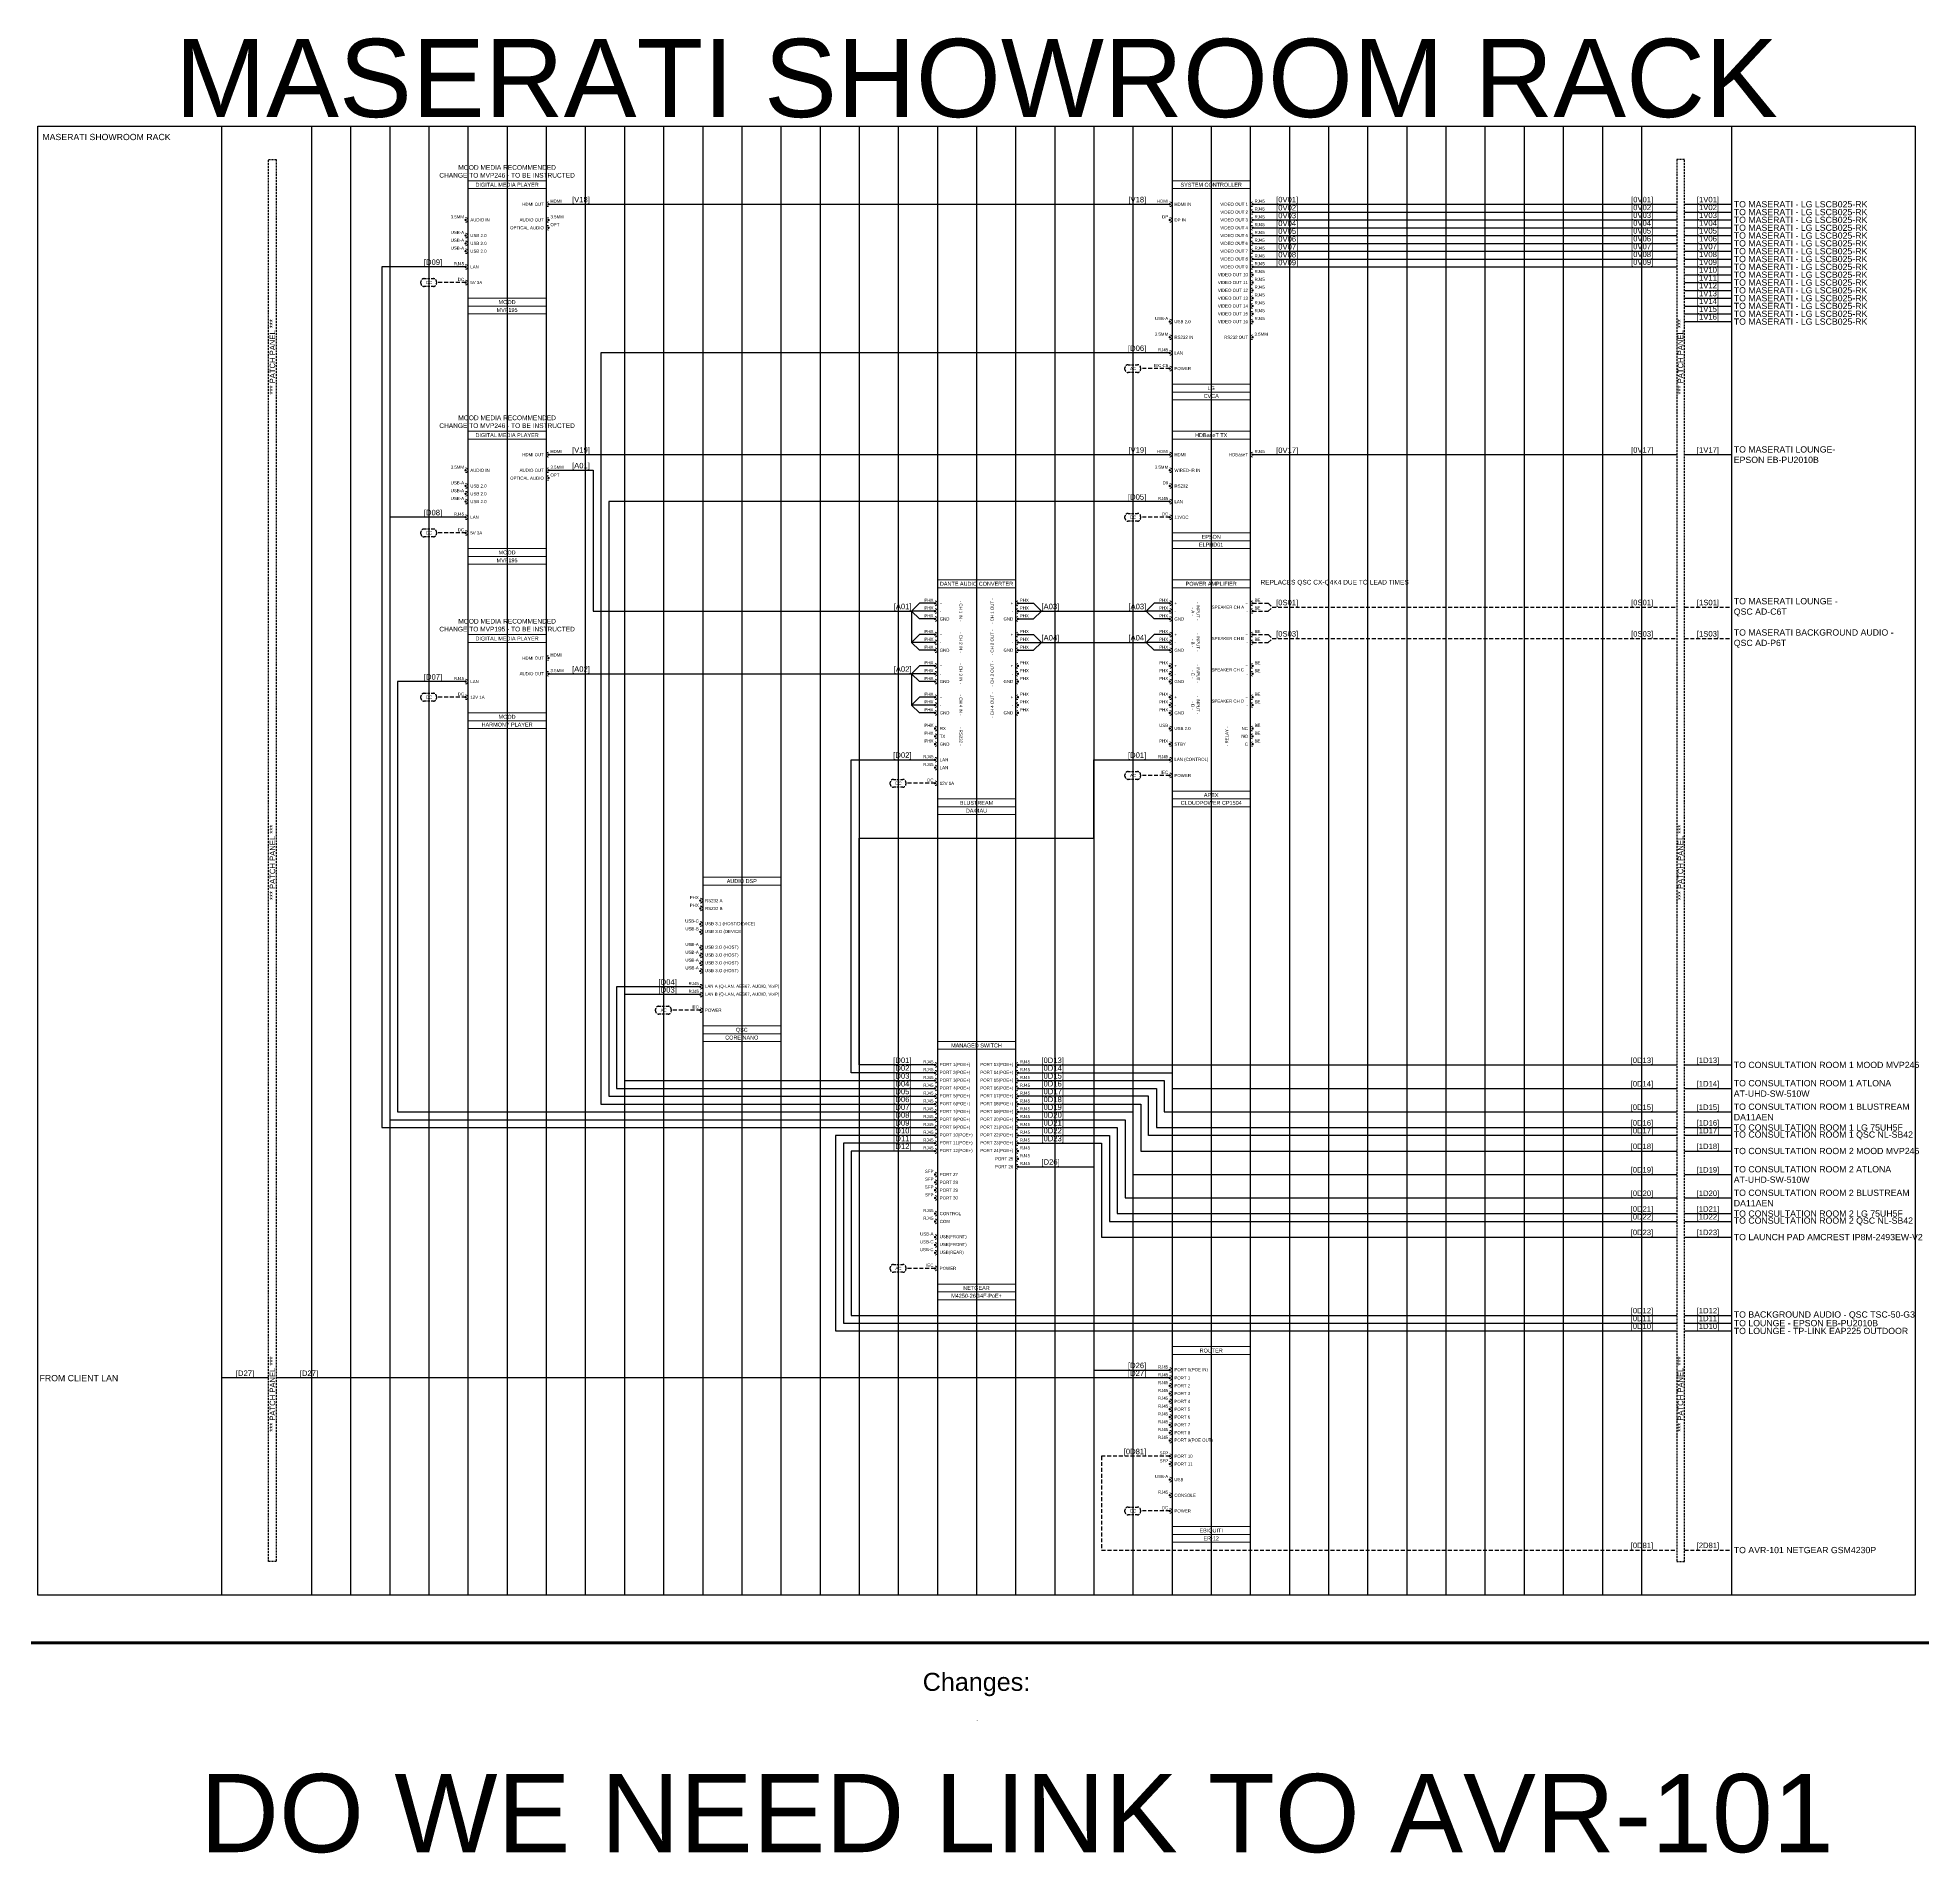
# Model space of a CAD drawing. Header units: millimetres. Extents: x -71336 to -35435, y -26189 to 22712.
# Drawn here: x -48645 to -47441, y -20945 to -19784 of the extents above; entities that cross this region are included whole.
import ezdxf
from ezdxf.enums import TextEntityAlignment as Align
from ezdxf.lldxf.tags import DXFTag

# ---------------------------------------------------------------- set-up
doc = ezdxf.new("R2018")
doc.units = ezdxf.units.MM
doc.linetypes.add('DASHED', pattern=[0.75, 0.5, -0.25])
doc.linetypes.add('DASHED2', pattern=[0.375, 0.25, -0.125])
for name, color, linetype in [('SC - 2 Core Speaker', 211, 'DASHED'), ('SC - 3 Core Flex', 7, 'DASHED'), ('SC - Cat - Green - Data', 84, 'Continuous'), ('SC - Cat - Green - Data - DANTE', 84, 'DANTE'), ('SC - Cat - Green - Data - DS', 84, 'DS'), ('SC - Cat - Green - Data - QLAN', 84, 'QLAN'), ('SC - Cat - Red - AV', 1, 'Continuous'), ('SC - Fibre', 170, 'DASHED'), ('SC - HDMI', 192, 'Continuous'), ('SC - Starquad', 4, 'Continuous'), ('SC - Text', 7, 'Continuous'), ('Text', 7, 'Continuous')]:
    doc.layers.add(name, color=color, linetype=linetype)
doc.layers.add('SC - Equipment', color=7, linetype='Continuous', lineweight=13)
for name, color, linetype, plot in [('SC - Guides', 211, 'Continuous', False), ('SC - Titlesheet - Model', 250, 'Continuous', False), ('SC - Xlines', 252, 'Continuous', False)]:
    doc.layers.add(name, color=color, linetype=linetype, plot=plot)
doc.styles.add('ARIAL', font='arial.ttf')
doc.styles.get("Standard").update_dxf_attribs({"font": 'arial.ttf', "height": 35})
tags = doc.linetypes.add('DANTE', pattern='A,3.745209,-0.071128,["DANTE",ARIAL,S=0.5,R=0,X=0,Y=-0.25],-2.454793,3.728871', length=10.000001).pattern_tags.tags
tags[6] = DXFTag(74, 10)
tags = doc.linetypes.add('DS', pattern='A,1.939444,-0.075392,["DS",ARIAL,S=0.5,R=0,X=0,Y=-0.25],-1.06308,1.922084', length=5).pattern_tags.tags
tags[6] = DXFTag(74, 10)
tags = doc.linetypes.add('QLAN', pattern='A,3.942001,-0.106942,["QLAN",ARIAL,S=0.5,R=0,X=0,Y=-0.25],-1.981735,3.969322', length=10).pattern_tags.tags
tags[6] = DXFTag(74, 10)

# ---------------------------------------------------------------- blocks, each defined once
blk = doc.blocks.new('EPSON ELPHD01 - SCHEMATIC')
at = {"layer": 'SC - Equipment'}
for p, q in [((-25, 0), (25, 0)), ((-25, -75), (-25, 0)), ((25, 0), (25, -75)), ((25, -5), (-25, -5)), ((25, -65), (-25, -65)), ((25, -65), (-25, -65)), ((25, -70), (-25, -70)), ((25, -70), (-25, -70)), ((25, -70), (-25, -70)), ((25, -75), (-25, -75))]:
    blk.add_line(p, q, dxfattribs=at)
at = {"layer": 'SC - Equipment', "const_width": 0.7}
for points in [[(-26.1, -15, 1), (-26.9, -15, 1)], [(26.1, -15, -1), (26.9, -15, -1)], [(-26.1, -25, 1), (-26.9, -25, 1)], [(-26.1, -35, 1), (-26.9, -35, 1)], [(-26.1, -45, 1), (-26.9, -45, 1)], [(-26.1, -55, 1), (-26.9, -55, 1)]]:
    blk.add_lwpolyline(points, format="xyb", close=True, dxfattribs=at)
at = {"layer": 'SC - Equipment'}
for centre, start, end in [((-26.5, -15), 270, 90), ((-26.5, -25), 270, 90), ((26.5, -15), 90, 270), ((-26.5, -35), 270, 90), ((-26.5, -45), 270, 90), ((-26.5, -55), 270, 90)]:
    blk.add_arc(centre, 1.5, start, end, dxfattribs=at)
at = {"ltscale": 5}
for tag, p in [('DESCRIPTION', (0, -2.5)), ('MODEL', (0, -72.5)), ('MAKE', (0, -67.5))]:
    blk.add_attdef(tag, text='', height=2.5, dxfattribs=at).set_placement(p, align=Align.MIDDLE_CENTER)
at = {"ltscale": 5, "flags": 1}
for tag, p in [('ROOM_TYPE', (45, -5)), ('LOCATION', (45, -10)), ('RACK_EQUIPMENT_(Y/N)', (45, -15)), ('IP_(Y/N)', (45, -30)), ('POE(WATT)', (45, -35)), ('AMP(@240V)', (45, -40)), ('WATT', (45, -45)), ('BTU/H', (45, -50)), ('WEIGHT(KG)', (45, -55)), ('TRANSFORMER_TAPS', (45, -60))]:
    blk.add_attdef(tag, p, '', height=2.5, dxfattribs=at)
blk.add_attdef('BRACKET', text='', height=2.5, dxfattribs=at).set_placement((0, -62.5), align=Align.MIDDLE_CENTER)
at = {"layer": 'SC - Equipment', "ltscale": 5, "char_height": 2}
for s, insert, width, attachment_point in [('HDMI', (-27.5, -13), 5.774, 6), ('RJ45', (27.7, -13), 7.175, 4), ('3.5MM', (-27.5, -23), 5.774, 6), ('WIRED-IR IN', (-23.5, -25), 23.5, 4), ('HDMI', (-23.5, -15), 23.5, 4), ('HDBaseT', (23.5, -15), 23.5, 6), ('D9', (-27.5, -33), 5.774, 6), ('RS232', (-23.5, -35), 23.5, 4), ('RJ45', (-27.5, -43), 5.774, 6), ('LAN', (-23.5, -45), 23.5, 4), ('DC', (-27.5, -53), 5.774, 6), ('11VDC', (-23.5, -55), 23.5, 4)]:
    blk.add_mtext(s, dxfattribs=dict(at, insert=insert, width=width, attachment_point=attachment_point))
blk = doc.blocks.new('QSC CORE NANO - SCHEMATIC')
at = {"layer": 'SC - Equipment'}
for p, q in [((-25, 0), (25, 0)), ((-25, -105), (-25, 0)), ((25, 0), (25, -105)), ((25, -5), (-25, -5)), ((25, -95), (-25, -95)), ((25, -95), (-25, -95)), ((25, -100), (-25, -100)), ((25, -100), (-25, -100)), ((25, -100), (-25, -100)), ((25, -105), (-25, -105))]:
    blk.add_line(p, q, dxfattribs=at)
at = {"layer": 'SC - Equipment', "const_width": 0.7}
for points in [[(-26.1, -15, 1), (-26.9, -15, 1)], [(-26.1, -20, 1), (-26.9, -20, 1)], [(-26.1, -30, 1), (-26.9, -30, 1)], [(-26.1, -35, 1), (-26.9, -35, 1)], [(-26.1, -45, 1), (-26.9, -45, 1)], [(-26.1, -50, 1), (-26.9, -50, 1)], [(-26.1, -55, 1), (-26.9, -55, 1)], [(-26.1, -60, 1), (-26.9, -60, 1)], [(-26.1, -70, 1), (-26.9, -70, 1)], [(-26.1, -75, 1), (-26.9, -75, 1)], [(-26.1, -85, 1), (-26.9, -85, 1)]]:
    blk.add_lwpolyline(points, format="xyb", close=True, dxfattribs=at)
at = {"layer": 'SC - Equipment'}
for centre in [(-26.5, -15), (-26.5, -20), (-26.5, -30), (-26.5, -35), (-26.5, -45), (-26.5, -50), (-26.5, -55), (-26.5, -60), (-26.5, -70), (-26.5, -75), (-26.5, -85)]:
    blk.add_arc(centre, 1.5, 270, 90, dxfattribs=at)
at = {"ltscale": 5}
for tag, p in [('DESCRIPTION', (0, -2.5)), ('MAKE', (0, -97.5)), ('MODEL', (0, -102.5))]:
    blk.add_attdef(tag, text='', height=2.5, dxfattribs=at).set_placement(p, align=Align.MIDDLE_CENTER)
at = {"ltscale": 5, "flags": 1}
for tag, p in [('ROOM_TYPE', (45, -5)), ('LOCATION', (45, -10)), ('RACK_EQUIPMENT_(Y/N)', (45, -15)), ('IP_(Y/N)', (45, -30)), ('POE(WATT)', (45, -35)), ('AMP(@240V)', (45, -40)), ('WATT', (45, -45)), ('BTU/H', (45, -50)), ('WEIGHT(KG)', (45, -55)), ('TRANSFORMER_TAPS', (45, -60))]:
    blk.add_attdef(tag, p, '', height=2.5, dxfattribs=at)
blk.add_attdef('BRACKET', text='', height=2.5, dxfattribs=at).set_placement((0, -92.5), align=Align.MIDDLE_CENTER)
at = {"layer": 'SC - Equipment', "ltscale": 5, "char_height": 2}
for s, insert, width, attachment_point in [('PHX', (-27.5, -13), 5.774, 6), ('PHX', (-27.5, -18), 5.774, 6), ('RS232 A', (-23.5, -15), 23.5, 4), ('RS232 B', (-23.5, -20), 23.5, 4), ('USB-C', (-27.5, -28), 5.774, 6), ('USB-B', (-27.5, -33), 5.774, 6), ('USB 3.1 (HOST/DEVICE)', (-23.5, -30), 32.221, 4), ('USB 3.O (DEVICE)', (-23.5, -35), 32.221, 4), ('USB-A', (-27.5, -43), 5.774, 6), ('USB-A', (-27.5, -48), 5.774, 6), ('USB 3.O (HOST)', (-23.5, -45), 32.221, 4), ('USB-A', (-27.5, -53), 5.774, 6), ('USB-A', (-27.5, -58), 5.774, 6), ('USB 3.O (HOST)', (-23.5, -50), 32.221, 4), ('USB 3.O (HOST)', (-23.5, -55), 32.221, 4), ('USB 3.O (HOST)', (-23.5, -60), 32.221, 4), ('RJ45', (-27.5, -68), 5.774, 6), ('RJ45', (-27.5, -73), 5.774, 6), ('LAN A (Q-LAN, AES67, AUDIO, VoIP)', (-23.5, -70), 47.622, 4), ('IEC', (-27.5, -83), 5.774, 6), ('LAN B (Q-LAN, AES67, AUDIO, VoIP)', (-23.5, -75), 58.439, 4), ('POWER', (-23.5, -85), 23.5, 4)]:
    blk.add_mtext(s, dxfattribs=dict(at, insert=insert, width=width, attachment_point=attachment_point))
blk = doc.blocks.new('LG CVCA - SCHEMATIC')
at = {"layer": 'SC - Equipment'}
for p, q in [((-25, 0), (25, 0)), ((-25, -140), (-25, 0)), ((25, 0), (25, -140)), ((25, -5), (-25, -5)), ((25, -130), (-25, -130)), ((25, -130), (-25, -130)), ((25, -135), (-25, -135)), ((25, -135), (-25, -135)), ((25, -135), (-25, -135)), ((25, -140), (-25, -140))]:
    blk.add_line(p, q, dxfattribs=at)
at = {"layer": 'SC - Equipment', "const_width": 0.7}
for points in [[(-26.1, -15, 1), (-26.9, -15, 1)], [(26.1, -15, -1), (26.9, -15, -1)], [(26.1, -20, -1), (26.9, -20, -1)], [(-26.1, -25, 1), (-26.9, -25, 1)], [(26.1, -25, -1), (26.9, -25, -1)], [(26.1, -30, -1), (26.9, -30, -1)], [(26.1, -35, -1), (26.9, -35, -1)], [(26.1, -40, -1), (26.9, -40, -1)], [(26.1, -45, -1), (26.9, -45, -1)], [(26.1, -50, -1), (26.9, -50, -1)], [(26.1, -55, -1), (26.9, -55, -1)], [(26.1, -60, -1), (26.9, -60, -1)], [(26.1, -65, -1), (26.9, -65, -1)], [(26.1, -70, -1), (26.9, -70, -1)], [(26.1, -75, -1), (26.9, -75, -1)], [(26.1, -80, -1), (26.9, -80, -1)], [(26.1, -85, -1), (26.9, -85, -1)], [(-26.1, -90, 1), (-26.9, -90, 1)], [(26.1, -90, -1), (26.9, -90, -1)], [(-26.1, -100, 1), (-26.9, -100, 1)], [(26.1, -100, -1), (26.9, -100, -1)], [(-26.1, -110, 1), (-26.9, -110, 1)], [(-26.1, -120, 1), (-26.9, -120, 1)]]:
    blk.add_lwpolyline(points, format="xyb", close=True, dxfattribs=at)
at = {"layer": 'SC - Equipment'}
for centre, start, end in [((-26.5, -15), 270, 90), ((-26.5, -25), 270, 90), ((26.5, -15), 90, 270), ((26.5, -20), 90, 270), ((26.5, -25), 90, 270), ((26.5, -30), 90, 270), ((26.5, -35), 90, 270), ((26.5, -40), 90, 270), ((26.5, -45), 90, 270), ((26.5, -50), 90, 270), ((26.5, -55), 90, 270), ((26.5, -60), 90, 270), ((26.5, -65), 90, 270), ((26.5, -70), 90, 270), ((26.5, -75), 90, 270), ((26.5, -80), 90, 270), ((26.5, -85), 90, 270), ((-26.5, -90), 270, 90), ((26.5, -90), 90, 270), ((-26.5, -100), 270, 90), ((26.5, -100), 90, 270), ((-26.5, -110), 270, 90), ((-26.5, -120), 270, 90)]:
    blk.add_arc(centre, 1.5, start, end, dxfattribs=at)
at = {"ltscale": 5}
for tag, p in [('DESCRIPTION', (0, -2.5)), ('MAKE', (0, -132.5)), ('MODEL', (0, -137.5))]:
    blk.add_attdef(tag, text='', height=2.5, dxfattribs=at).set_placement(p, align=Align.MIDDLE_CENTER)
at = {"ltscale": 5, "flags": 1}
for tag, p in [('ROOM_TYPE', (45, -5)), ('LOCATION', (45, -10)), ('RACK_EQUIPMENT_(Y/N)', (45, -15)), ('IP_(Y/N)', (45, -30)), ('POE(WATT)', (45, -35)), ('AMP(@240V)', (45, -40)), ('WATT', (45, -45)), ('BTU/H', (45, -50)), ('WEIGHT(KG)', (45, -55)), ('TRANSFORMER_TAPS', (45, -60))]:
    blk.add_attdef(tag, p, '', height=2.5, dxfattribs=at)
blk.add_attdef('BRACKET', text='', height=2.5, dxfattribs=at).set_placement((0, -127.5), align=Align.MIDDLE_CENTER)
at = {"layer": 'SC - Equipment', "ltscale": 5, "char_height": 2}
for s, insert, width, attachment_point in [('HDMI', (-27.5, -13), 5.774, 6), ('RJ45', (27.7, -13), 3.746, 4), ('DP', (-27.5, -23), 5.774, 6), ('HDMI IN', (-23.5, -15), 23.5, 4), ('DP IN', (-23.5, -25), 23.5, 4), ('VIDEO OUT 1', (23.5, -15), 23.5, 6), ('VIDEO OUT 2', (23.5, -20), 23.5, 6), ('VIDEO OUT 3', (23.5, -25), 23.5, 6), ('RJ45', (27.7, -18), 3.746, 4), ('RJ45', (27.7, -23), 3.746, 4), ('VIDEO OUT 4', (23.5, -30), 23.5, 6), ('VIDEO OUT 5', (23.5, -35), 23.5, 6), ('RJ45', (27.7, -28), 3.746, 4), ('RJ45', (27.7, -33), 3.746, 4), ('VIDEO OUT 6', (23.5, -40), 23.5, 6), ('VIDEO OUT 7', (23.5, -45), 23.5, 6), ('RJ45', (27.7, -38), 3.746, 4), ('RJ45', (27.7, -43), 3.746, 4), ('RJ45', (27.7, -48), 3.746, 4), ('VIDEO OUT 10', (23.5, -60), 23.5, 6), ('VIDEO OUT 8', (23.5, -50), 23.5, 6), ('VIDEO OUT 9', (23.5, -55), 23.5, 6), ('RJ45', (27.7, -53), 3.746, 4), ('RJ45', (27.7, -58), 3.746, 4), ('VIDEO OUT 11', (23.5, -65), 23.5, 6), ('VIDEO OUT 12', (23.5, -70), 23.5, 6), ('RJ45', (27.7, -63), 3.746, 4), ('RJ45', (27.7, -68), 3.746, 4), ('RJ45', (27.7, -73), 3.746, 4), ('VIDEO OUT 13', (23.5, -75), 23.5, 6), ('VIDEO OUT 14', (23.5, -80), 23.5, 6), ('VIDEO OUT 15', (23.5, -85), 23.5, 6), ('RJ45', (27.7, -78), 3.746, 4), ('RJ45', (27.7, -83), 3.746, 4), ('USB 2.0', (-23.5, -90), 23.5, 4), ('VIDEO OUT 16', (23.5, -90), 23.5, 6), ('RJ45', (27.7, -88), 3.746, 4), ('RS232 IN', (-23.5, -100), 23.5, 4), ('RS232 OUT', (23.5, -100), 23.5, 6), ('3.5MM', (27.7, -98), 3.746, 4), ('LAN', (-23.5, -110), 23.5, 4), ('POWER', (-23.5, -120), 23.5, 4)]:
    blk.add_mtext(s, dxfattribs=dict(at, insert=insert, width=width, attachment_point=attachment_point))
at = {"layer": 'SC - Equipment', "ltscale": 5, "char_height": 2, "attachment_point": 6}
for s, insert in [('USB-A', (-27.5, -88)), ('3.5MM', (-27.5, -98)), ('RJ45', (-27.5, -108)), ('IEC C6', (-27.5, -118))]:
    blk.add_mtext(s, dxfattribs=dict(at, insert=insert))
blk = doc.blocks.new('NETGEAR GSM4230P - SCHEMATIC')
at = {"layer": 'SC - Equipment'}
for p, q in [((-25, 0), (25, 0)), ((-25, -165), (-25, 0)), ((25, 0), (25, -165)), ((25, -5), (-25, -5)), ((25, -155), (-25, -155)), ((25, -155), (-25, -155)), ((25, -160), (-25, -160)), ((25, -160), (-25, -160)), ((25, -160), (-25, -160)), ((25, -165), (-25, -165))]:
    blk.add_line(p, q, dxfattribs=at)
at = {"layer": 'SC - Equipment', "const_width": 0.7}
for points in [[(-26.1, -15, 1), (-26.9, -15, 1)], [(-26.1, -20, 1), (-26.9, -20, 1)], [(26.1, -15, -1), (26.9, -15, -1)], [(26.1, -20, -1), (26.9, -20, -1)], [(-26.1, -25, 1), (-26.9, -25, 1)], [(-26.1, -30, 1), (-26.9, -30, 1)], [(-26.1, -35, 1), (-26.9, -35, 1)], [(26.1, -25, -1), (26.9, -25, -1)], [(26.1, -30, -1), (26.9, -30, -1)], [(26.1, -35, -1), (26.9, -35, -1)], [(-26.1, -40, 1), (-26.9, -40, 1)], [(-26.1, -45, 1), (-26.9, -45, 1)], [(26.1, -40, -1), (26.9, -40, -1)], [(26.1, -45, -1), (26.9, -45, -1)], [(-26.1, -50, 1), (-26.9, -50, 1)], [(-26.1, -55, 1), (-26.9, -55, 1)], [(-26.1, -60, 1), (-26.9, -60, 1)], [(26.1, -50, -1), (26.9, -50, -1)], [(26.1, -55, -1), (26.9, -55, -1)], [(26.1, -60, -1), (26.9, -60, -1)], [(-26.1, -65, 1), (-26.9, -65, 1)], [(-26.1, -70, 1), (-26.9, -70, 1)], [(26.1, -65, -1), (26.9, -65, -1)], [(26.1, -70, -1), (26.9, -70, -1)], [(-26.1, -85, 1), (-26.9, -85, 1)], [(26.1, -75, -1), (26.9, -75, -1)], [(26.1, -80, -1), (26.9, -80, -1)], [(-26.1, -90, 1), (-26.9, -90, 1)], [(-26.1, -95, 1), (-26.9, -95, 1)], [(-26.1, -100, 1), (-26.9, -100, 1)], [(-26.1, -110, 1), (-26.9, -110, 1)], [(-26.1, -115, 1), (-26.9, -115, 1)], [(-26.1, -125, 1), (-26.9, -125, 1)], [(-26.1, -130, 1), (-26.9, -130, 1)], [(-26.1, -135, 1), (-26.9, -135, 1)], [(-26.1, -145, 1), (-26.9, -145, 1)]]:
    blk.add_lwpolyline(points, format="xyb", close=True, dxfattribs=at)
at = {"layer": 'SC - Equipment'}
for centre, start, end in [((-26.5, -15), 270, 90), ((-26.5, -20), 270, 90), ((-26.5, -25), 270, 90), ((26.5, -15), 90, 270), ((26.5, -20), 90, 270), ((26.5, -25), 90, 270), ((-26.5, -30), 270, 90), ((-26.5, -35), 270, 90), ((26.5, -30), 90, 270), ((26.5, -35), 90, 270), ((-26.5, -40), 270, 90), ((-26.5, -45), 270, 90), ((26.5, -40), 90, 270), ((26.5, -45), 90, 270), ((-26.5, -50), 270, 90), ((-26.5, -55), 270, 90), ((-26.5, -60), 270, 90), ((26.5, -50), 90, 270), ((26.5, -55), 90, 270), ((26.5, -60), 90, 270), ((-26.5, -65), 270, 90), ((-26.5, -70), 270, 90), ((26.5, -65), 90, 270), ((26.5, -70), 90, 270), ((-26.5, -85), 270, 90), ((26.5, -75), 90, 270), ((26.5, -80), 90, 270), ((-26.5, -90), 270, 90), ((-26.5, -95), 270, 90), ((-26.5, -100), 270, 90), ((-26.5, -110), 270, 90), ((-26.5, -115), 270, 90), ((-26.5, -125), 270, 90), ((-26.5, -130), 270, 90), ((-26.5, -135), 270, 90), ((-26.5, -145), 270, 90)]:
    blk.add_arc(centre, 1.5, start, end, dxfattribs=at)
at = {"ltscale": 5}
for tag, p in [('DESCRIPTION', (0, -2.5)), ('MAKE', (0, -157.5)), ('MODEL', (0, -162.5))]:
    blk.add_attdef(tag, text='', height=2.5, dxfattribs=at).set_placement(p, align=Align.MIDDLE_CENTER)
at = {"ltscale": 5, "flags": 1}
for tag, p in [('ROOM_TYPE', (45, -5)), ('LOCATION', (45, -10)), ('RACK_EQUIPMENT_(Y/N)', (45, -15)), ('IP_(Y/N)', (45, -30)), ('POE(WATT)', (45, -35)), ('AMP(@240V)', (45, -40)), ('WATT', (45, -45)), ('BTU/H', (45, -50)), ('WEIGHT(KG)', (45, -55)), ('TRANSFORMER_TAPS', (45, -60))]:
    blk.add_attdef(tag, p, '', height=2.5, dxfattribs=at)
blk.add_attdef('BRACKET', text='', height=2.5, dxfattribs=at).set_placement((0, -152.5), align=Align.MIDDLE_CENTER)
at = {"layer": 'SC - Equipment', "ltscale": 5, "char_height": 2}
for s, insert, width, attachment_point in [('RJ45', (-27.5, -13), 5.774, 6), ('RJ45', (27.7, -13), 7.175, 4), ('RJ45', (-27.5, -18), 5.774, 6), ('RJ45', (-27.5, -23), 5.774, 6), ('PORT 1(POE+)', (-23.5, -15), 23.5, 4), ('PORT 2(POE+)', (-23.5, -20), 23.5, 4), ('PORT 3(POE+)', (-23.5, -25), 23.5, 4), ('PORT 13(POE+)', (23.5, -15), 23.5, 6), ('PORT 14(POE+)', (23.5, -20), 23.5, 6), ('PORT 15(POE+)', (23.5, -25), 23.5, 6), ('RJ45', (27.7, -18), 7.175, 4), ('RJ45', (27.7, -23), 7.175, 4), ('RJ45', (-27.5, -28), 5.774, 6), ('RJ45', (-27.5, -33), 5.774, 6), ('PORT 4(POE+)', (-23.5, -30), 23.5, 4), ('PORT 5(POE+)', (-23.5, -35), 23.5, 4), ('PORT 16(POE+)', (23.5, -30), 23.5, 6), ('PORT 17(POE+)', (23.5, -35), 23.5, 6), ('RJ45', (27.7, -28), 7.175, 4), ('RJ45', (27.7, -33), 7.175, 4), ('RJ45', (-27.5, -38), 5.774, 6), ('RJ45', (-27.5, -43), 5.774, 6), ('RJ45', (-27.5, -48), 5.774, 6), ('PORT 6(POE+)', (-23.5, -40), 23.5, 4), ('PORT 7(POE+)', (-23.5, -45), 23.5, 4), ('PORT 18(POE+)', (23.5, -40), 23.5, 6), ('PORT 19(POE+)', (23.5, -45), 23.5, 6), ('RJ45', (27.7, -38), 7.175, 4), ('RJ45', (27.7, -43), 7.175, 4), ('RJ45', (27.7, -48), 7.175, 4), ('RJ45', (-27.5, -53), 5.774, 6), ('RJ45', (-27.5, -58), 5.774, 6), ('PORT 8(POE+)', (-23.5, -50), 23.5, 4), ('PORT 9(POE+)', (-23.5, -55), 23.5, 4), ('PORT 10(POE+)', (-23.5, -60), 23.5, 4), ('PORT 20(POE+)', (23.5, -50), 23.5, 6), ('PORT 21(POE+)', (23.5, -55), 23.5, 6), ('PORT 22(POE+)', (23.5, -60), 23.5, 6), ('RJ45', (27.7, -53), 7.175, 4), ('RJ45', (27.7, -58), 7.175, 4), ('RJ45', (-27.5, -63), 5.774, 6), ('RJ45', (-27.5, -68), 5.774, 6), ('PORT 11(POE+)', (-23.5, -65), 23.5, 4), ('PORT 12(POE+)', (-23.5, -70), 23.5, 4), ('PORT 23(POE+)', (23.5, -65), 23.5, 6), ('PORT 24(POE+)', (23.5, -70), 23.5, 6), ('RJ45', (27.7, -63), 7.175, 4), ('RJ45', (27.7, -68), 7.175, 4), ('RJ45', (27.7, -73), 7.175, 4), ('SFP', (-27.5, -83), 5.774, 6), ('PORT 27', (-23.5, -85), 23.5, 4), ('PORT 25', (23.5, -75), 23.5, 6), ('PORT 26', (23.5, -80), 23.5, 6), ('RJ45', (27.7, -78), 7.175, 4), ('SFP', (-27.5, -88), 5.774, 6), ('SFP', (-27.5, -93), 5.774, 6), ('PORT 28', (-23.5, -90), 23.5, 4), ('PORT 29', (-23.5, -95), 23.5, 4), ('RJ45', (-27.5, -108), 5.774, 6), ('SFP', (-27.5, -98), 5.774, 6), ('PORT 30', (-23.5, -100), 23.5, 4), ('RJ45', (-27.5, -113), 5.774, 6), ('CONTROL', (-23.5, -110), 23.5, 4), ('COM', (-23.5, -115), 23.5, 4), ('USB-C', (-27.5, -128), 5.774, 6), ('USB-C', (-27.5, -133), 5.774, 6), ('USB-A', (-27.5, -123), 5.774, 6), ('USB(FRONT)', (-23.5, -125), 23.5, 4), ('USB(FRONT)', (-23.5, -130), 23.5, 4), ('IEC', (-27.5, -143), 5.774, 6), ('USB(REAR)', (-23.5, -135), 23.5, 4), ('POWER', (-23.5, -145), 23.5, 4)]:
    blk.add_mtext(s, dxfattribs=dict(at, insert=insert, width=width, attachment_point=attachment_point))
blk = doc.blocks.new('APEX CLOUDPOWER CP1504 - SCHEMATIC')
at = {"layer": 'SC - Equipment'}
for p, q in [((-25, 0), (25, 0)), ((-25, -145), (-25, 0)), ((25, 0), (25, -145)), ((25, -5), (-25, -5)), ((25, -135), (-25, -135)), ((25, -135), (-25, -135)), ((25, -140), (-25, -140)), ((25, -140), (-25, -140)), ((25, -140), (-25, -140)), ((25, -145), (-25, -145))]:
    blk.add_line(p, q, dxfattribs=at)
at = {"layer": 'SC - Equipment', "const_width": 0.7}
for points in [[(-26.1, -15, 1), (-26.9, -15, 1)], [(-26.1, -20, 1), (-26.9, -20, 1)], [(26.1, -15, -1), (26.9, -15, -1)], [(26.1, -20, -1), (26.9, -20, -1)], [(-26.1, -25, 1), (-26.9, -25, 1)], [(-26.1, -35, 1), (-26.9, -35, 1)], [(26.1, -35, -1), (26.9, -35, -1)], [(-26.1, -40, 1), (-26.9, -40, 1)], [(-26.1, -45, 1), (-26.9, -45, 1)], [(26.1, -40, -1), (26.9, -40, -1)], [(-26.1, -55, 1), (-26.9, -55, 1)], [(-26.1, -60, 1), (-26.9, -60, 1)], [(26.1, -55, -1), (26.9, -55, -1)], [(26.1, -60, -1), (26.9, -60, -1)], [(-26.1, -65, 1), (-26.9, -65, 1)], [(-26.1, -75, 1), (-26.9, -75, 1)], [(-26.1, -80, 1), (-26.9, -80, 1)], [(-26.1, -85, 1), (-26.9, -85, 1)], [(26.1, -75, -1), (26.9, -75, -1)], [(26.1, -80, -1), (26.9, -80, -1)], [(-26.1, -95, 1), (-26.9, -95, 1)], [(26.1, -95, -1), (26.9, -95, -1)], [(-26.1, -105, 1), (-26.9, -105, 1)], [(26.1, -100, -1), (26.9, -100, -1)], [(26.1, -105, -1), (26.9, -105, -1)], [(-26.1, -115, 1), (-26.9, -115, 1)], [(-26.1, -125, 1), (-26.9, -125, 1)]]:
    blk.add_lwpolyline(points, format="xyb", close=True, dxfattribs=at)
at = {"layer": 'SC - Equipment'}
for centre, start, end in [((-26.5, -15), 270, 90), ((-26.5, -20), 270, 90), ((-26.5, -25), 270, 90), ((26.5, -15), 90, 270), ((26.5, -20), 90, 270), ((-26.5, -35), 270, 90), ((26.5, -35), 90, 270), ((-26.5, -40), 270, 90), ((-26.5, -45), 270, 90), ((26.5, -40), 90, 270), ((-26.5, -55), 270, 90), ((-26.5, -60), 270, 90), ((26.5, -55), 90, 270), ((26.5, -60), 90, 270), ((-26.5, -65), 270, 90), ((-26.5, -75), 270, 90), ((-26.5, -80), 270, 90), ((-26.5, -85), 270, 90), ((26.5, -75), 90, 270), ((26.5, -80), 90, 270), ((-26.5, -95), 270, 90), ((26.5, -95), 90, 270), ((-26.5, -105), 270, 90), ((26.5, -100), 90, 270), ((26.5, -105), 90, 270), ((-26.5, -115), 270, 90), ((-26.5, -125), 270, 90)]:
    blk.add_arc(centre, 1.5, start, end, dxfattribs=at)
at = {"ltscale": 5}
for tag, p in [('DESCRIPTION', (0, -2.5)), ('MODEL', (0, -142.5)), ('MAKE', (0, -137.5))]:
    blk.add_attdef(tag, text='', height=2.5, dxfattribs=at).set_placement(p, align=Align.MIDDLE_CENTER)
at = {"ltscale": 5, "flags": 1}
for tag, p in [('ROOM_TYPE', (45, -5)), ('LOCATION', (45, -10)), ('RACK_EQUIPMENT_(Y/N)', (45, -15)), ('IP_(Y/N)', (45, -30)), ('POE(WATT)', (45, -35)), ('AMP(@240V)', (45, -40)), ('WATT', (45, -45)), ('BTU/H', (45, -50)), ('WEIGHT(KG)', (45, -55)), ('TRANSFORMER_TAPS', (45, -60))]:
    blk.add_attdef(tag, p, '', height=2.5, dxfattribs=at)
blk.add_attdef('BRACKET', text='', height=2.5, dxfattribs=at).set_placement((0, -132.5), align=Align.MIDDLE_CENTER)
at = {"layer": 'SC - Equipment', "ltscale": 5, "char_height": 2}
for s, insert, width, attachment_point in [('PHX', (-27.5, -13), 5.774, 6), ('BE', (27.7, -13), 3.746, 4), ('PHX', (-27.5, -18), 5.774, 6), ('PHX', (-27.5, -23), 5.774, 6), ('+', (-23.5, -15), 23.5, 4), ('-', (-23.5, -20), 23.5, 4), ('GND', (-23.5, -25), 23.5, 4), ('SPEAKER CH A', (21, -17.5), 23.5, 6), ('+', (23.5, -15), 23.5, 6), ('-', (23.5, -20), 23.5, 6), ('BE', (27.7, -18), 3.746, 4), ('PHX', (-27.5, -33), 5.774, 6), ('+', (-23.5, -35), 23.5, 4), ('+', (23.5, -35), 23.5, 6), ('BE', (27.7, -33), 3.746, 4), ('PHX', (-27.5, -38), 5.774, 6), ('PHX', (-27.5, -43), 5.774, 6), ('-', (-23.5, -40), 23.5, 4), ('GND', (-23.5, -45), 23.5, 4), ('SPEAKER CH B', (21, -37.5), 23.5, 6), ('-', (23.5, -40), 23.5, 6), ('BE', (27.7, -38), 3.746, 4), ('PHX', (-27.5, -53), 5.774, 6), ('PHX', (-27.5, -58), 5.774, 6), ('+', (-23.5, -55), 23.5, 4), ('-', (-23.5, -60), 23.5, 4), ('SPEAKER CH C', (21, -57.5), 23.5, 6), ('+', (23.5, -55), 23.5, 6), ('-', (23.5, -60), 23.5, 6), ('BE', (27.7, -53), 3.746, 4), ('BE', (27.7, -58), 3.746, 4), ('PHX', (-27.5, -63), 5.774, 6), ('PHX', (-27.5, -73), 5.774, 6), ('GND', (-23.5, -65), 23.5, 4), ('BE', (27.7, -73), 3.746, 4), ('PHX', (-27.5, -78), 5.774, 6), ('PHX', (-27.5, -83), 5.774, 6), ('+', (-23.5, -75), 23.5, 4), ('-', (-23.5, -80), 23.5, 4), ('GND', (-23.5, -85), 23.5, 4), ('SPEAKER CH D', (21, -77.5), 23.5, 6), ('+', (23.5, -75), 23.5, 6), ('-', (23.5, -80), 23.5, 6), ('BE', (27.7, -78), 3.746, 4), ('USB', (-27.5, -93), 5.774, 6), ('USB 2.0', (-23.5, -95), 23.5, 4), ('NC', (23.5, -95), 23.5, 6), ('BE', (27.7, -93), 3.746, 4), ('PHX', (-27.5, -103), 5.774, 6), ('STBY', (-23.5, -105), 23.5, 4), ('NO', (23.5, -100), 23.5, 6), ('C', (23.5, -105), 23.5, 6), ('BE', (27.7, -98), 3.746, 4), ('BE', (27.7, -103), 3.746, 4), ('RJ45', (-27.5, -113), 5.774, 6), ('LAN (CONTROL)', (-23.5, -115), 23.5, 4), ('IEC', (-27.5, -123), 5.774, 6), ('POWER', (-23.5, -125), 23.5, 4)]:
    blk.add_mtext(s, dxfattribs=dict(at, insert=insert, width=width, attachment_point=attachment_point))
at = {"layer": 'SC - Equipment', "ltscale": 5, "char_height": 2, "width": 24.882, "attachment_point": 5}
for s, insert, rotation in [('- INPUT -\\P - A -', (-10, -20), 270), ('- INPUT -\\P - B -', (-10, -40), 270), ('- INPUT -\\P - C -', (-10, -60), 270), ('- INPUT -\\P - D -', (-10, -80), 270), ('- RELAY -', (10, -100), 90)]:
    blk.add_mtext(s, dxfattribs=dict(at, insert=insert, rotation=rotation))
blk = doc.blocks.new('BLUSTREAM DA44AU - SCHEMATIC')
at = {"layer": 'SC - Equipment'}
for p, q in [((-25, 0), (25, 0)), ((-25, -150), (-25, 0)), ((25, 0), (25, -150)), ((25, -5), (-25, -5)), ((25, -140), (-25, -140)), ((25, -140), (-25, -140)), ((25, -145), (-25, -145)), ((25, -145), (-25, -145)), ((25, -145), (-25, -145)), ((25, -150), (-25, -150))]:
    blk.add_line(p, q, dxfattribs=at)
at = {"layer": 'SC - Equipment', "const_width": 0.7}
for points in [[(-26.1, -15, 1), (-26.9, -15, 1)], [(-26.1, -20, 1), (-26.9, -20, 1)], [(26.1, -15, -1), (26.9, -15, -1)], [(26.1, -20, -1), (26.9, -20, -1)], [(-26.1, -25, 1), (-26.9, -25, 1)], [(-26.1, -35, 1), (-26.9, -35, 1)], [(26.1, -25, -1), (26.9, -25, -1)], [(26.1, -35, -1), (26.9, -35, -1)], [(-26.1, -40, 1), (-26.9, -40, 1)], [(-26.1, -45, 1), (-26.9, -45, 1)], [(26.1, -40, -1), (26.9, -40, -1)], [(26.1, -45, -1), (26.9, -45, -1)], [(-26.1, -55, 1), (-26.9, -55, 1)], [(-26.1, -60, 1), (-26.9, -60, 1)], [(26.1, -55, -1), (26.9, -55, -1)], [(26.1, -60, -1), (26.9, -60, -1)], [(-26.1, -65, 1), (-26.9, -65, 1)], [(26.1, -65, -1), (26.9, -65, -1)], [(-26.1, -75, 1), (-26.9, -75, 1)], [(-26.1, -80, 1), (-26.9, -80, 1)], [(-26.1, -85, 1), (-26.9, -85, 1)], [(26.1, -75, -1), (26.9, -75, -1)], [(26.1, -80, -1), (26.9, -80, -1)], [(26.1, -85, -1), (26.9, -85, -1)], [(-26.1, -95, 1), (-26.9, -95, 1)], [(-26.1, -100, 1), (-26.9, -100, 1)], [(-26.1, -105, 1), (-26.9, -105, 1)], [(-26.1, -115, 1), (-26.9, -115, 1)], [(-26.1, -120, 1), (-26.9, -120, 1)], [(-26.1, -130, 1), (-26.9, -130, 1)]]:
    blk.add_lwpolyline(points, format="xyb", close=True, dxfattribs=at)
at = {"layer": 'SC - Equipment'}
for centre, start, end in [((-26.5, -15), 270, 90), ((-26.5, -20), 270, 90), ((-26.5, -25), 270, 90), ((26.5, -15), 90, 270), ((26.5, -20), 90, 270), ((26.5, -25), 90, 270), ((-26.5, -35), 270, 90), ((26.5, -35), 90, 270), ((-26.5, -40), 270, 90), ((-26.5, -45), 270, 90), ((26.5, -40), 90, 270), ((26.5, -45), 90, 270), ((-26.5, -55), 270, 90), ((-26.5, -60), 270, 90), ((26.5, -55), 90, 270), ((26.5, -60), 90, 270), ((-26.5, -65), 270, 90), ((26.5, -65), 90, 270), ((-26.5, -75), 270, 90), ((-26.5, -80), 270, 90), ((-26.5, -85), 270, 90), ((26.5, -75), 90, 270), ((26.5, -80), 90, 270), ((26.5, -85), 90, 270), ((-26.5, -95), 270, 90), ((-26.5, -100), 270, 90), ((-26.5, -105), 270, 90), ((-26.5, -115), 270, 90), ((-26.5, -120), 270, 90), ((-26.5, -130), 270, 90)]:
    blk.add_arc(centre, 1.5, start, end, dxfattribs=at)
at = {"ltscale": 5}
for tag, p in [('DESCRIPTION', (0, -2.5)), ('MAKE', (0, -142.5)), ('MODEL', (0, -147.5))]:
    blk.add_attdef(tag, text='', height=2.5, dxfattribs=at).set_placement(p, align=Align.MIDDLE_CENTER)
at = {"ltscale": 5, "flags": 1}
for tag, p in [('ROOM_TYPE', (45, -5)), ('LOCATION', (45, -10)), ('RACK_EQUIPMENT_(Y/N)', (45, -15)), ('IP_(Y/N)', (45, -30)), ('POE(WATT)', (45, -35)), ('AMP(@240V)', (45, -40)), ('WATT', (45, -45)), ('BTU/H', (45, -50)), ('WEIGHT(KG)', (45, -55)), ('TRANSFORMER_TAPS', (45, -60))]:
    blk.add_attdef(tag, p, '', height=2.5, dxfattribs=at)
blk.add_attdef('BRACKET', text='', height=2.5, dxfattribs=at).set_placement((0, -137.5), align=Align.MIDDLE_CENTER)
at = {"layer": 'SC - Equipment', "ltscale": 5, "char_height": 2}
for s, insert, width, attachment_point in [('PHX', (-27.5, -13), 5.774, 6), ('PHX', (27.7, -13), 7.175, 4), ('PHX', (-27.5, -18), 5.774, 6), ('PHX', (-27.5, -23), 5.774, 6), ('+', (-23.5, -15), 23.5, 4), ('-', (-23.5, -20), 23.5, 4), ('GND', (-23.5, -25), 23.5, 4), ('GND', (23.5, -25), 23.5, 6), ('+', (23.5, -15), 23.5, 6), ('-', (23.5, -20), 23.5, 6), ('PHX', (27.7, -18), 7.175, 4), ('PHX', (27.7, -23), 7.175, 4), ('PHX', (-27.5, -33), 5.774, 6), ('+', (-23.5, -35), 23.5, 4), ('+', (23.5, -35), 23.5, 6), ('PHX', (27.7, -33), 7.175, 4), ('PHX', (-27.5, -38), 5.774, 6), ('PHX', (-27.5, -43), 5.774, 6), ('-', (-23.5, -40), 23.5, 4), ('GND', (-23.5, -45), 23.5, 4), ('GND', (23.5, -45), 23.5, 6), ('-', (23.5, -40), 23.5, 6), ('PHX', (27.7, -38), 7.175, 4), ('PHX', (27.7, -43), 7.175, 4), ('PHX', (-27.5, -53), 5.774, 6), ('PHX', (-27.5, -58), 5.774, 6), ('+', (-23.5, -55), 23.5, 4), ('-', (-23.5, -60), 23.5, 4), ('+', (23.5, -55), 23.5, 6), ('-', (23.5, -60), 23.5, 6), ('PHX', (27.7, -53), 7.175, 4), ('PHX', (27.7, -58), 7.175, 4), ('PHX', (-27.5, -63), 5.774, 6), ('PHX', (-27.5, -73), 5.774, 6), ('GND', (-23.5, -65), 23.5, 4), ('GND', (23.5, -65), 23.5, 6), ('PHX', (27.7, -63), 7.175, 4), ('PHX', (27.7, -73), 7.175, 4), ('PHX', (-27.5, -78), 5.774, 6), ('PHX', (-27.5, -83), 5.774, 6), ('+', (-23.5, -75), 23.5, 4), ('-', (-23.5, -80), 23.5, 4), ('GND', (-23.5, -85), 23.5, 4), ('GND', (23.5, -85), 23.5, 6), ('+', (23.5, -75), 23.5, 6), ('-', (23.5, -80), 23.5, 6), ('PHX', (27.7, -78), 7.175, 4), ('PHX', (27.7, -83), 7.175, 4), ('PHX', (-27.5, -93), 5.774, 6), ('RX', (-23.5, -95), 23.5, 4), ('PHX', (-27.5, -98), 5.774, 6), ('PHX', (-27.5, -103), 5.774, 6), ('TX', (-23.5, -100), 23.5, 4), ('GND', (-23.5, -105), 23.5, 4), ('RJ45', (-27.5, -113), 5.774, 6), ('RJ45', (-27.5, -118), 5.774, 6), ('LAN', (-23.5, -115), 47.622, 4), ('LAN', (-23.5, -120), 47.622, 4), ('DC', (-27.5, -128), 5.774, 6), ('12V 1A', (-23.5, -130), 23.5, 4)]:
    blk.add_mtext(s, dxfattribs=dict(at, insert=insert, width=width, attachment_point=attachment_point))
at = {"layer": 'SC - Equipment', "ltscale": 5, "char_height": 2, "attachment_point": 5}
for s, insert, width, rotation in [('- CH 1 OUT -', (10, -20), 24.863, 90), ('- CH 1 IN -', (-10, -20), 15.911, 270), ('- CH 2 IN -', (-10, -40), 15.911, 270), ('- CH 2 OUT -', (10, -40), 24.863, 90), ('- CH 3 IN -', (-10, -60), 15.911, 270), ('- CH 3 OUT -', (10, -60), 24.863, 90), ('- CH 4 OUT -', (10, -80), 24.863, 90), ('- CH 4 IN -', (-10, -80), 15.911, 270), ('- RS232 -', (-10, -100), 15.911, 270)]:
    blk.add_mtext(s, dxfattribs=dict(at, insert=insert, width=width, rotation=rotation))
blk = doc.blocks.new('UBIQUITI ER-12 - SCHEMATIC')
at = {"layer": 'SC - Equipment'}
for p, q in [((-25, 0), (25, 0)), ((-25, -125), (-25, 0)), ((25, 0), (25, -125)), ((25, -5), (-25, -5)), ((25, -115), (-25, -115)), ((25, -115), (-25, -115)), ((25, -120), (-25, -120)), ((25, -120), (-25, -120)), ((25, -120), (-25, -120)), ((25, -125), (-25, -125))]:
    blk.add_line(p, q, dxfattribs=at)
at = {"layer": 'SC - Equipment', "const_width": 0.7}
for points in [[(-26.1, -15, 1), (-26.9, -15, 1)], [(-26.1, -20, 1), (-26.9, -20, 1)], [(-26.1, -25, 1), (-26.9, -25, 1)], [(-26.1, -30, 1), (-26.9, -30, 1)], [(-26.1, -35, 1), (-26.9, -35, 1)], [(-26.1, -40, 1), (-26.9, -40, 1)], [(-26.1, -45, 1), (-26.9, -45, 1)], [(-26.1, -50, 1), (-26.9, -50, 1)], [(-26.1, -55, 1), (-26.9, -55, 1)], [(-26.1, -60, 1), (-26.9, -60, 1)], [(-26.1, -70, 1), (-26.9, -70, 1)], [(-26.1, -75, 1), (-26.9, -75, 1)], [(-26.1, -85, 1), (-26.9, -85, 1)], [(-26.1, -95, 1), (-26.9, -95, 1)], [(-26.1, -105, 1), (-26.9, -105, 1)]]:
    blk.add_lwpolyline(points, format="xyb", close=True, dxfattribs=at)
at = {"layer": 'SC - Equipment'}
for centre in [(-26.5, -15), (-26.5, -20), (-26.5, -25), (-26.5, -30), (-26.5, -35), (-26.5, -40), (-26.5, -45), (-26.5, -50), (-26.5, -55), (-26.5, -60), (-26.5, -70), (-26.5, -75), (-26.5, -85), (-26.5, -95), (-26.5, -105)]:
    blk.add_arc(centre, 1.5, 270, 90, dxfattribs=at)
at = {"ltscale": 5}
for tag, p in [('DESCRIPTION', (0, -2.5)), ('MAKE', (0, -117.5)), ('MODEL', (0, -122.5))]:
    blk.add_attdef(tag, text='', height=2.5, dxfattribs=at).set_placement(p, align=Align.MIDDLE_CENTER)
at = {"ltscale": 5, "flags": 1}
for tag, p in [('ROOM_TYPE', (45, -5)), ('LOCATION', (45, -10)), ('RACK_EQUIPMENT_(Y/N)', (45, -15)), ('IP_(Y/N)', (45, -30)), ('POE(WATT)', (45, -35)), ('AMP(@240V)', (45, -40)), ('WATT', (45, -45)), ('BTU/H', (45, -50)), ('WEIGHT(KG)', (45, -55)), ('TRANSFORMER_TAPS', (45, -60))]:
    blk.add_attdef(tag, p, '', height=2.5, dxfattribs=at)
blk.add_attdef('BRACKET', text='', height=2.5, dxfattribs=at).set_placement((0, -112.5), align=Align.MIDDLE_CENTER)
at = {"layer": 'SC - Equipment', "ltscale": 5, "char_height": 2}
for s, insert, width, attachment_point in [('RJ45', (-27.5, -13), 5.774, 6), ('RJ45', (-27.5, -18), 5.774, 6), ('RJ45', (-27.5, -23), 5.774, 6), ('PORT 0(POE IN)', (-23.5, -15), 23.5, 4), ('PORT 1', (-23.5, -20), 23.5, 4), ('PORT 2', (-23.5, -25), 23.5, 4), ('RJ45', (-27.5, -28), 5.774, 6), ('RJ45', (-27.5, -33), 5.774, 6), ('PORT 3', (-23.5, -30), 23.5, 4), ('PORT 4', (-23.5, -35), 23.5, 4), ('RJ45', (-27.5, -38), 5.774, 6), ('RJ45', (-27.5, -43), 5.774, 6), ('RJ45', (-27.5, -48), 5.774, 6), ('PORT 5', (-23.5, -40), 23.5, 4), ('PORT 6', (-23.5, -45), 23.5, 4), ('RJ45', (-27.5, -53), 5.774, 6), ('RJ45', (-27.5, -58), 5.774, 6), ('PORT 7', (-23.5, -50), 23.5, 4), ('PORT 8', (-23.5, -55), 23.5, 4), ('PORT 9(POE OUT)', (-23.5, -60), 24.743, 4), ('SFP', (-27.5, -68), 5.774, 6), ('SFP', (-27.5, -73), 5.774, 6), ('PORT 10', (-23.5, -70), 23.5, 4), ('USB-A', (-27.5, -83), 5.774, 6), ('PORT 11', (-23.5, -75), 23.5, 4), ('USB', (-23.5, -85), 23.5, 4), ('RJ45', (-27.5, -93), 5.774, 6), ('CONSOLE', (-23.5, -95), 23.5, 4), ('DC', (-27.5, -103), 5.774, 6), ('POWER', (-23.5, -105), 23.5, 4)]:
    blk.add_mtext(s, dxfattribs=dict(at, insert=insert, width=width, attachment_point=attachment_point))
blk = doc.blocks.new('MOOD MVP195 - SCHEMATIC')
at = {"layer": 'SC - Equipment'}
for p, q in [((-25, 0), (25, 0)), ((-25, -85), (-25, 0)), ((25, 0), (25, -85)), ((25, -5), (-25, -5)), ((25, -75), (-25, -75)), ((25, -75), (-25, -75)), ((25, -80), (-25, -80)), ((25, -80), (-25, -80)), ((25, -80), (-25, -80)), ((25, -85), (-25, -85))]:
    blk.add_line(p, q, dxfattribs=at)
at = {"layer": 'SC - Equipment', "const_width": 0.7}
for points in [[(26.1, -15, -1), (26.9, -15, -1)], [(-26.1, -25, 1), (-26.9, -25, 1)], [(-26.1, -35, 1), (-26.9, -35, 1)], [(26.1, -25, -1), (26.9, -25, -1)], [(26.1, -30, -1), (26.9, -30, -1)], [(-26.1, -40, 1), (-26.9, -40, 1)], [(-26.1, -45, 1), (-26.9, -45, 1)], [(-26.1, -55, 1), (-26.9, -55, 1)], [(-26.1, -65, 1), (-26.9, -65, 1)]]:
    blk.add_lwpolyline(points, format="xyb", close=True, dxfattribs=at)
at = {"layer": 'SC - Equipment'}
for centre, start, end in [((-26.5, -25), 270, 90), ((26.5, -15), 90, 270), ((26.5, -25), 90, 270), ((-26.5, -35), 270, 90), ((26.5, -30), 90, 270), ((-26.5, -40), 270, 90), ((-26.5, -45), 270, 90), ((-26.5, -55), 270, 90), ((-26.5, -65), 270, 90)]:
    blk.add_arc(centre, 1.5, start, end, dxfattribs=at)
at = {"ltscale": 5}
for tag, p in [('DESCRIPTION', (0, -2.5)), ('MODEL', (0, -82.5)), ('MAKE', (0, -77.5))]:
    blk.add_attdef(tag, text='', height=2.5, dxfattribs=at).set_placement(p, align=Align.MIDDLE_CENTER)
at = {"ltscale": 5, "flags": 1}
for tag, p in [('ROOM_TYPE', (45, -5)), ('LOCATION', (45, -10)), ('RACK_EQUIPMENT_(Y/N)', (45, -15)), ('IP_(Y/N)', (45, -30)), ('POE(WATT)', (45, -35)), ('AMP(@240V)', (45, -40)), ('WATT', (45, -45)), ('BTU/H', (45, -50)), ('WEIGHT(KG)', (45, -55)), ('TRANSFORMER_TAPS', (45, -60))]:
    blk.add_attdef(tag, p, '', height=2.5, dxfattribs=at)
blk.add_attdef('BRACKET', text='', height=2.5, dxfattribs=at).set_placement((0, -72.5), align=Align.MIDDLE_CENTER)
at = {"layer": 'SC - Equipment', "ltscale": 5, "char_height": 2}
for s, insert, width, attachment_point in [('HDMI', (27.7, -13), 7.175, 4), ('3.5MM', (-27.5, -23), 5.774, 6), ('AUDIO IN', (-23.5, -25), 23.5, 4), ('AUDIO OUT', (23.5, -25), 23.5, 6), ('HDMI OUT', (23.5, -15), 23.5, 6), ('3.5MM', (27.7, -23), 7.175, 4), ('USB-A', (-27.5, -33), 5.774, 6), ('USB 2.0', (-23.5, -35), 23.5, 4), ('OPTICAL AUDIO ', (23.5, -30), 23.5, 6), ('OPT', (27.7, -28), 7.175, 4), ('USB-A', (-27.5, -38), 5.774, 6), ('USB-A', (-27.5, -43), 5.774, 6), ('USB 2.0', (-23.5, -40), 23.5, 4), ('USB 2.0', (-23.5, -45), 23.5, 4), ('RJ45', (-27.5, -53), 5.774, 6), ('LAN', (-23.5, -55), 23.5, 4), ('DC', (-27.5, -63), 5.774, 6), ('5V 3A', (-23.5, -65), 23.5, 4)]:
    blk.add_mtext(s, dxfattribs=dict(at, insert=insert, width=width, attachment_point=attachment_point))
blk = doc.blocks.new('MOOD MEDIA AUDIO PLAYER - SCHEMATIC')
at = {"layer": 'SC - Equipment'}
for p, q in [((-25, 0), (25, 0)), ((-25, -60), (-25, 0)), ((25, 0), (25, -60)), ((25, -5), (-25, -5)), ((25, -50), (-25, -50)), ((25, -50), (-25, -50)), ((25, -55), (-25, -55)), ((25, -55), (-25, -55)), ((25, -55), (-25, -55)), ((25, -60), (-25, -60))]:
    blk.add_line(p, q, dxfattribs=at)
at = {"layer": 'SC - Equipment', "const_width": 0.7}
for points in [[(26.1, -15, -1), (26.9, -15, -1)], [(-26.1, -30, 1), (-26.9, -30, 1)], [(26.1, -25, -1), (26.9, -25, -1)], [(-26.1, -40, 1), (-26.9, -40, 1)]]:
    blk.add_lwpolyline(points, format="xyb", close=True, dxfattribs=at)
at = {"layer": 'SC - Equipment'}
for centre, start, end in [((26.5, -15), 90, 270), ((26.5, -25), 90, 270), ((-26.5, -30), 270, 90), ((-26.5, -40), 270, 90)]:
    blk.add_arc(centre, 1.5, start, end, dxfattribs=at)
at = {"ltscale": 5}
for tag, p in [('DESCRIPTION', (0, -2.5)), ('MODEL', (0, -57.5)), ('MAKE', (0, -52.5))]:
    blk.add_attdef(tag, text='', height=2.5, dxfattribs=at).set_placement(p, align=Align.MIDDLE_CENTER)
at = {"ltscale": 5, "flags": 1}
for tag, p in [('ROOM_TYPE', (45, -5)), ('LOCATION', (45, -10)), ('RACK_EQUIPMENT_(Y/N)', (45, -15)), ('IP_(Y/N)', (45, -30)), ('POE(WATT)', (45, -35)), ('AMP(@240V)', (45, -40)), ('WATT', (45, -45)), ('BTU/H', (45, -50)), ('WEIGHT(KG)', (45, -55)), ('TRANSFORMER_TAPS', (45, -60))]:
    blk.add_attdef(tag, p, '', height=2.5, dxfattribs=at)
blk.add_attdef('BRACKET', text='', height=2.5, dxfattribs=at).set_placement((0, -47.5), align=Align.MIDDLE_CENTER)
at = {"layer": 'SC - Equipment', "ltscale": 5, "char_height": 2}
for s, insert, width, attachment_point in [('HDMI', (27.7, -13), 7.175, 4), ('AUDIO OUT', (23.5, -25), 23.5, 6), ('HDMI OUT', (23.5, -15), 23.5, 6), ('3.5MM', (27.7, -23), 7.175, 4), ('RJ45', (-27.5, -28), 5.774, 6), ('LAN', (-23.5, -30), 23.5, 4), ('DC', (-27.5, -38), 5.774, 6), ('12V 1A', (-23.5, -40), 23.5, 4)]:
    blk.add_mtext(s, dxfattribs=dict(at, insert=insert, width=width, attachment_point=attachment_point))
blk = doc.blocks.new('*U189')
at = {"layer": 'SC - Guides', "color": 5, "ltscale": 5, "const_width": 2}
for points in [[(-415.5, 1287.42), (-465.5, 1287.42)], [(-415.5, 287), (-465.5, 287)]]:
    blk.add_lwpolyline(points, dxfattribs=at)
at = {"layer": 'SC - Titlesheet - Model', "color": 6, "ltscale": 5, "const_width": 1}
blk.add_lwpolyline([(-365.5, -287), (365.5, -287), (365.5, 287), (-365.5, 287)], close=True, dxfattribs=at)
at = {"ltscale": 5, "style": 'ARIAL'}
blk.add_text('Additions:', height=6, dxfattribs=at).set_placement((-365.5, -297), align=Align.TOP_LEFT)
blk.add_text('Changes:', height=6, dxfattribs=at).set_placement((0, -297), align=Align.TOP_CENTER)
blk.add_text('Omissions:', height=6, dxfattribs=at).set_placement((365.5, -297), align=Align.TOP_RIGHT)
at = {"layer": 'SC - Titlesheet - Model', "color": 5, "lineweight": 30, "ltscale": 5, "flags": 104}
blk.add_attdef('ADDITIONS', text='', height=5, dxfattribs=at).set_placement((-365.5, -312), align=Align.TOP_LEFT)
blk.add_attdef('CHANGES', text='', height=5, dxfattribs=at).set_placement((0, -312), align=Align.TOP_CENTER)
blk.add_attdef('OMISSIONS', text='', height=5, dxfattribs=at).set_placement((365.5, -312), align=Align.TOP_RIGHT)

msp = doc.modelspace()

# ---------------------------------------------------------------- linework, layer by layer
at = {"linetype": 'DASHED2', "ltscale": 5}
for points in [[(-48497.654, -20758.194), (-48497.654, -19862.296), (-48492.654, -19862.296), (-48492.654, -20758.194)], [(-47592.654, -20758.194), (-47592.654, -19862.296), (-47597.654, -19862.296), (-47597.654, -20758.194)]]:
    msp.add_lwpolyline(points, close=True, dxfattribs=at)
at = {"layer": 'SC - 2 Core Speaker', "color": 1, "ltscale": 5}
for points in [[(-47868.654, -20145.821), (-47858.654, -20145.821), (-47856.154, -20148.321)], [(-47868.654, -20165.821), (-47858.654, -20165.821), (-47856.154, -20168.321)]]:
    msp.add_lwpolyline(points, dxfattribs=at)
at = {"layer": 'SC - 2 Core Speaker', "color": 7, "ltscale": 5}
for points in [[(-47868.654, -20150.821), (-47858.654, -20150.821), (-47856.154, -20148.321)], [(-47868.654, -20170.821), (-47858.654, -20170.821), (-47856.154, -20168.321)]]:
    msp.add_lwpolyline(points, dxfattribs=at)
at = {"layer": 'SC - 2 Core Speaker', "ltscale": 5}
for points in [[(-47856.154, -20148.321), (-47597.654, -20148.321)], [(-47592.654, -20148.321), (-47562.654, -20148.321)], [(-47856.154, -20168.321), (-47597.654, -20168.321)], [(-47592.654, -20168.321), (-47562.654, -20168.321)]]:
    msp.add_lwpolyline(points, dxfattribs=at)
at = {"layer": 'SC - 3 Core Flex', "ltscale": 3}
for points in [[(-48398.252, -19938.321), (-48392.252, -19938.321, -0.41421356), (-48390.252, -19940.321), (-48390.252, -19941.321, -0.41421356), (-48392.252, -19943.321), (-48398.252, -19943.321, -0.41421356), (-48400.252, -19941.321), (-48400.252, -19940.321, -0.41421356)], [(-47948.252, -19993.321), (-47942.252, -19993.321, -0.41421356), (-47940.252, -19995.321), (-47940.252, -19996.321, -0.41421356), (-47942.252, -19998.321), (-47948.252, -19998.321, -0.41421356), (-47950.252, -19996.321), (-47950.252, -19995.321, -0.41421356)], [(-47948.252, -20088.321), (-47942.252, -20088.321, -0.41421356), (-47940.252, -20090.321), (-47940.252, -20091.321, -0.41421356), (-47942.252, -20093.321), (-47948.252, -20093.321, -0.41421356), (-47950.252, -20091.321), (-47950.252, -20090.321, -0.41421356)], [(-48398.252, -20098.321), (-48392.252, -20098.321, -0.41421356), (-48390.252, -20100.321), (-48390.252, -20101.321, -0.41421356), (-48392.252, -20103.321), (-48398.252, -20103.321, -0.41421356), (-48400.252, -20101.321), (-48400.252, -20100.321, -0.41421356)], [(-48398.252, -20203.321), (-48392.252, -20203.321, -0.41421356), (-48390.252, -20205.321), (-48390.252, -20206.321, -0.41421356), (-48392.252, -20208.321), (-48398.252, -20208.321, -0.41421356), (-48400.252, -20206.321), (-48400.252, -20205.321, -0.41421356)], [(-48098.252, -20258.321), (-48092.252, -20258.321, -0.41421356), (-48090.252, -20260.321), (-48090.252, -20261.321, -0.41421356), (-48092.252, -20263.321), (-48098.252, -20263.321, -0.41421356), (-48100.252, -20261.321), (-48100.252, -20260.321, -0.41421356)], [(-47948.252, -20253.321), (-47942.252, -20253.321, -0.41421356), (-47940.252, -20255.321), (-47940.252, -20256.321, -0.41421356), (-47942.252, -20258.321), (-47948.252, -20258.321, -0.41421356), (-47950.252, -20256.321), (-47950.252, -20255.321, -0.41421356)], [(-48248.252, -20403.321), (-48242.252, -20403.321, -0.41421356), (-48240.252, -20405.321), (-48240.252, -20406.321, -0.41421356), (-48242.252, -20408.321), (-48248.252, -20408.321, -0.41421356), (-48250.252, -20406.321), (-48250.252, -20405.321, -0.41421356)], [(-48098.252, -20568.321), (-48092.252, -20568.321, -0.41421356), (-48090.252, -20570.321), (-48090.252, -20571.321, -0.41421356), (-48092.252, -20573.321), (-48098.252, -20573.321, -0.41421356), (-48100.252, -20571.321), (-48100.252, -20570.321, -0.41421356)], [(-47948.252, -20723.321), (-47942.252, -20723.321, -0.41421356), (-47940.252, -20725.321), (-47940.252, -20726.321, -0.41421356), (-47942.252, -20728.321), (-47948.252, -20728.321, -0.41421356), (-47950.252, -20726.321), (-47950.252, -20725.321, -0.41421356)]]:
    msp.add_lwpolyline(points, format="xyb", close=True, dxfattribs=at)
at = {"layer": 'SC - 3 Core Flex', "ltscale": 5}
for points in [[(-48371.654, -19940.821), (-48390.252, -19940.821)], [(-47921.654, -19995.821), (-47940.252, -19995.821)], [(-47921.654, -20090.821), (-47940.252, -20090.821)], [(-48371.654, -20100.821), (-48390.252, -20100.821)], [(-48371.654, -20205.821), (-48390.252, -20205.821)], [(-47921.654, -20255.821), (-47940.252, -20255.821)], [(-48071.654, -20260.821), (-48090.252, -20260.821)], [(-48221.654, -20405.821), (-48240.252, -20405.821)], [(-48071.654, -20570.821), (-48090.252, -20570.821)], [(-47921.654, -20725.821), (-47940.252, -20725.821)]]:
    msp.add_lwpolyline(points, dxfattribs=at)
at = {"layer": 'SC - Cat - Green - Data', "ltscale": 5}
for points in [[(-47592.654, -19890.821), (-47562.654, -19890.821)], [(-47592.654, -19895.821), (-47562.654, -19895.821)], [(-47592.654, -19900.821), (-47562.654, -19900.821)], [(-47592.654, -19905.821), (-47562.654, -19905.821)], [(-47592.654, -19910.821), (-47562.654, -19910.821)], [(-47592.654, -19915.821), (-47562.654, -19915.821)], [(-47592.654, -19920.821), (-47562.654, -19920.821)], [(-47592.654, -19925.821), (-47562.654, -19925.821)], [(-47592.654, -19930.821), (-47562.654, -19930.821)], [(-47592.654, -19935.821), (-47562.654, -19935.821)], [(-47592.654, -19940.821), (-47562.654, -19940.821)], [(-47592.654, -19945.821), (-47562.654, -19945.821)], [(-47592.654, -19950.821), (-47562.654, -19950.821)], [(-47592.654, -19955.821), (-47562.654, -19955.821)], [(-47592.654, -19960.821), (-47562.654, -19960.821)], [(-47592.654, -19965.821), (-47562.654, -19965.821)], [(-47921.654, -19985.821), (-48285.154, -19985.821), (-48285.154, -20465.821), (-48071.654, -20465.821)], [(-47921.654, -20080.821), (-48280.154, -20080.821), (-48280.154, -20460.821), (-48071.654, -20460.821)], [(-48071.654, -20440.821), (-48120.154, -20440.821), (-48120.154, -20295.821), (-47970.154, -20295.821), (-47970.154, -20245.821), (-47921.654, -20245.821)], [(-48018.654, -20445.821), (-47920.154, -20445.821), (-47920.154, -20455.821), (-47597.654, -20455.821)], [(-48018.654, -20455.821), (-47930.154, -20455.821), (-47930.154, -20480.821), (-47597.654, -20480.821)], [(-47592.654, -20455.821), (-47562.654, -20455.821)], [(-48018.654, -20470.821), (-47945.154, -20470.821), (-47945.154, -20510.821), (-47597.654, -20510.821)], [(-48071.654, -20485.821), (-48135.154, -20485.821), (-48135.154, -20610.821), (-47597.654, -20610.821)], [(-48018.654, -20480.821), (-47955.154, -20480.821), (-47955.154, -20535.821), (-47597.654, -20535.821)], [(-47592.654, -20480.821), (-47562.654, -20480.821)], [(-48071.654, -20490.821), (-48130.154, -20490.821), (-48130.154, -20605.821), (-47597.654, -20605.821)], [(-48071.654, -20495.821), (-48125.154, -20495.821), (-48125.154, -20600.821), (-47597.654, -20600.821)], [(-48018.654, -20490.821), (-47965.154, -20490.821), (-47965.154, -20550.821), (-47597.654, -20550.821)], [(-48018.654, -20505.821), (-47970.154, -20505.821), (-47970.154, -20635.821), (-47921.654, -20635.821)], [(-47592.654, -20510.821), (-47562.654, -20510.821)], [(-47592.654, -20535.821), (-47562.654, -20535.821)], [(-47592.654, -20550.821), (-47562.654, -20550.821)], [(-47592.654, -20600.821), (-47562.654, -20600.821)], [(-47592.654, -20605.821), (-47562.654, -20605.821)], [(-48497.654, -20640.821), (-48527.654, -20640.821)], [(-47921.654, -20640.821), (-48492.654, -20640.821)]]:
    msp.add_lwpolyline(points, dxfattribs=at)
at = {"layer": 'SC - Cat - Green - Data - DANTE', "ltscale": 5}
for points in [[(-48071.654, -20445.821), (-48125.154, -20445.821), (-48125.154, -20245.821), (-48071.654, -20245.821)], [(-48221.654, -20390.821), (-48275.154, -20390.821), (-48275.154, -20455.821), (-48071.654, -20455.821)], [(-48221.654, -20395.821), (-48270.154, -20395.821), (-48270.154, -20450.821), (-48071.654, -20450.821)], [(-48018.654, -20450.821), (-47925.154, -20450.821), (-47925.154, -20470.821), (-47597.654, -20470.821)], [(-48018.654, -20475.821), (-47950.154, -20475.821), (-47950.154, -20525.821), (-47597.654, -20525.821)], [(-47592.654, -20470.821), (-47562.654, -20470.821)], [(-47592.654, -20525.821), (-47562.654, -20525.821)]]:
    msp.add_lwpolyline(points, dxfattribs=at)
at = {"layer": 'SC - Cat - Green - Data - DS', "ltscale": 5}
for points in [[(-48371.654, -19930.821), (-48425.154, -19930.821), (-48425.154, -20480.821), (-48071.654, -20480.821)], [(-48371.654, -20090.821), (-48420.154, -20090.821), (-48420.154, -20475.821), (-48071.654, -20475.821)], [(-48371.654, -20195.821), (-48415.154, -20195.821), (-48415.154, -20470.821), (-48071.654, -20470.821)], [(-48018.654, -20440.821), (-47597.654, -20440.821)], [(-47592.654, -20440.821), (-47562.654, -20440.821)], [(-48018.654, -20465.821), (-47940.154, -20465.821), (-47940.154, -20495.821), (-47597.654, -20495.821)], [(-47592.654, -20495.821), (-47562.654, -20495.821)]]:
    msp.add_lwpolyline(points, dxfattribs=at)
at = {"layer": 'SC - Cat - Green - Data - QLAN', "ltscale": 5}
for points in [[(-47597.654, -20485.821), (-47935.154, -20485.821), (-47935.154, -20460.821), (-48018.654, -20460.821)], [(-48018.654, -20485.821), (-47960.154, -20485.821), (-47960.154, -20540.821), (-47597.654, -20540.821)], [(-47562.654, -20485.821), (-47592.654, -20485.821)], [(-47592.654, -20540.821), (-47562.654, -20540.821)], [(-47592.654, -20610.821), (-47562.654, -20610.821)]]:
    msp.add_lwpolyline(points, dxfattribs=at)
at = {"layer": 'SC - Cat - Red - AV', "ltscale": 5}
for points in [[(-47868.654, -19890.821), (-47597.654, -19890.821)], [(-47868.654, -19895.821), (-47597.654, -19895.821)], [(-47868.654, -19900.821), (-47597.654, -19900.821)], [(-47868.654, -19905.821), (-47597.654, -19905.821)], [(-47868.654, -19910.821), (-47597.654, -19910.821)], [(-47868.654, -19915.821), (-47597.654, -19915.821)], [(-47868.654, -19920.821), (-47597.654, -19920.821)], [(-47868.654, -19925.821), (-47597.654, -19925.821)], [(-47868.654, -19930.821), (-47597.654, -19930.821)], [(-47868.654, -20050.821), (-47597.654, -20050.821)], [(-47592.654, -20050.821), (-47562.654, -20050.821)]]:
    msp.add_lwpolyline(points, dxfattribs=at)
at = {"layer": 'SC - Fibre', "ltscale": 5}
for points in [[(-47921.654, -20690.816), (-47965.154, -20690.827), (-47965.154, -20750.823), (-47597.654, -20750.821)], [(-47592.654, -20750.821), (-47562.654, -20750.821)]]:
    msp.add_lwpolyline(points, dxfattribs=at)
at = {"layer": 'SC - HDMI', "ltscale": 5}
for points in [[(-48318.654, -19890.821), (-47921.654, -19890.821)], [(-48318.654, -20050.821), (-47921.654, -20050.821)]]:
    msp.add_lwpolyline(points, dxfattribs=at)
at = {"layer": 'SC - Starquad', "ltscale": 5}
for points in [[(-48318.654, -20060.821), (-48290.154, -20060.821), (-48290.154, -20150.821), (-48086.654, -20150.821), (-48086.654, -20170.821)], [(-48003.654, -20150.821), (-47936.654, -20150.821)], [(-48003.654, -20170.821), (-47936.654, -20170.821)], [(-48318.654, -20190.821), (-48086.654, -20190.821), (-48086.654, -20210.821)]]:
    msp.add_lwpolyline(points, dxfattribs=at)
at = {"layer": 'SC - Starquad', "color": 1, "ltscale": 5}
for points in [[(-48071.654, -20145.821), (-48081.654, -20145.821), (-48086.654, -20150.821)], [(-48018.654, -20145.821), (-48008.654, -20145.821), (-48003.654, -20150.821)], [(-47921.654, -20145.821), (-47931.654, -20145.821), (-47936.654, -20150.821)], [(-48018.654, -20165.821), (-48008.654, -20165.821), (-48003.654, -20170.821)], [(-47921.654, -20165.821), (-47931.654, -20165.821), (-47936.654, -20170.821)], [(-48071.654, -20185.821), (-48081.654, -20185.821), (-48086.654, -20190.821)]]:
    msp.add_lwpolyline(points, dxfattribs=at)
at = {"layer": 'SC - Starquad', "color": 250, "ltscale": 5}
for points in [[(-48071.654, -20150.821), (-48086.654, -20150.821)], [(-48071.654, -20155.821), (-48081.654, -20155.821), (-48086.654, -20150.821)], [(-48018.654, -20155.821), (-48008.654, -20155.821), (-48003.654, -20150.821)], [(-47921.654, -20155.821), (-47931.654, -20155.821), (-47936.654, -20150.821)], [(-48071.654, -20175.821), (-48081.654, -20175.821), (-48086.654, -20170.821)], [(-48071.654, -20170.821), (-48086.654, -20170.821)], [(-48018.654, -20175.821), (-48008.654, -20175.821), (-48003.654, -20170.821)], [(-47921.654, -20175.821), (-47931.654, -20175.821), (-47936.654, -20170.821)], [(-48071.654, -20190.821), (-48086.654, -20190.821)], [(-48071.654, -20195.821), (-48081.654, -20195.821), (-48086.654, -20190.821)], [(-48071.654, -20215.821), (-48081.654, -20215.821), (-48086.654, -20210.821)], [(-48071.654, -20210.821), (-48086.654, -20210.821)]]:
    msp.add_lwpolyline(points, dxfattribs=at)
at = {"layer": 'SC - Starquad', "color": 7, "ltscale": 5}
for points in [[(-48018.654, -20150.821), (-48003.654, -20150.821)], [(-47921.654, -20150.821), (-47936.654, -20150.821)], [(-48071.654, -20165.821), (-48081.654, -20165.821), (-48086.654, -20170.821)], [(-48018.654, -20170.821), (-48003.654, -20170.821)], [(-47921.654, -20170.821), (-47936.654, -20170.821)], [(-48071.654, -20205.821), (-48081.654, -20205.821), (-48086.654, -20210.821)]]:
    msp.add_lwpolyline(points, dxfattribs=at)
at = {"layer": 'SC - Xlines', "ltscale": 5, "transparency": 33554687}
msp.add_lwpolyline([(-48645.154, -19840.818), (-47445.154, -19840.825), (-47445.154, -20779.725), (-48645.154, -20779.718)], close=True, dxfattribs=at)
at = {"layer": 'SC - Xlines', "ltscale": 5}
for points in [[(-48527.654, -19840.821), (-48527.654, -20779.719)], [(-48445.154, -19840.821), (-48445.154, -20779.719)], [(-48395.154, -19840.821), (-48395.154, -20779.719)], [(-48345.154, -19840.821), (-48345.154, -20779.719)], [(-48295.154, -19840.821), (-48295.154, -20779.719)], [(-48245.154, -19840.821), (-48245.154, -20779.719)], [(-48195.154, -19840.821), (-48195.154, -20779.719)], [(-48145.154, -19840.821), (-48145.154, -20779.719)], [(-48095.154, -19840.821), (-48095.154, -20779.719)], [(-48045.154, -19840.821), (-48045.154, -20779.719)], [(-47995.154, -19840.821), (-47995.154, -20779.719)], [(-47945.154, -19840.821), (-47945.154, -20779.719)], [(-47895.154, -19840.821), (-47895.154, -20779.719)], [(-47845.154, -19840.821), (-47845.154, -20779.719)], [(-47795.154, -19840.821), (-47795.154, -20779.719)], [(-47745.154, -19840.821), (-47745.154, -20779.719)], [(-47695.154, -19840.821), (-47695.154, -20779.719)], [(-47645.154, -19840.821), (-47645.154, -20779.719)], [(-47562.654, -19840.821), (-47562.654, -20779.719)]]:
    msp.add_lwpolyline(points, dxfattribs=at)
at = {"layer": 'SC - Xlines', "color": 250, "ltscale": 5}
for points in [[(-48470.154, -19840.821), (-48470.154, -20779.719)], [(-48420.154, -19840.821), (-48420.154, -20779.719)], [(-48370.154, -19840.821), (-48370.154, -20779.719)], [(-48320.154, -19840.821), (-48320.154, -20779.719)], [(-48270.154, -19840.821), (-48270.154, -20779.719)], [(-48220.154, -19840.821), (-48220.154, -20779.719)], [(-48170.154, -19840.821), (-48170.154, -20779.719)], [(-48120.154, -19840.821), (-48120.154, -20779.719)], [(-48070.154, -19840.821), (-48070.154, -20779.719)], [(-48020.154, -19840.821), (-48020.154, -20779.719)], [(-47970.154, -19840.821), (-47970.154, -20779.719)], [(-47920.154, -19840.821), (-47920.154, -20779.719)], [(-47870.154, -19840.821), (-47870.154, -20779.719)], [(-47820.154, -19840.821), (-47820.154, -20779.719)], [(-47770.154, -19840.821), (-47770.154, -20779.719)], [(-47720.154, -19840.821), (-47720.154, -20779.719)], [(-47670.154, -19840.821), (-47670.154, -20779.719)], [(-47620.154, -19840.821), (-47620.154, -20779.719)]]:
    msp.add_lwpolyline(points, dxfattribs=at)

# ---------------------------------------------------------------- block references
ref = msp.add_blockref('*U189', (-46224.613, -20512.175), dxfattribs=dict(xscale=2.792177448794787, yscale=2.792177448794787, zscale=2.792177448794787))
lines = msp.add_mtext('-', dxfattribs={"layer": 'SC - Titlesheet - Model', "color": 5, "ltscale": 5, "insert": (-47245.154, -21383.334), "char_height": 2.5, "attachment_point": 1})
ref.add_attrib('ADDITIONS', '', (-47245.154, -21383.334), dxfattribs={"flags": 104}).embed_mtext(lines)
lines = msp.add_mtext('-', dxfattribs={"layer": 'SC - Titlesheet - Model', "color": 5, "ltscale": 5, "insert": (-45204.072, -21383.334), "char_height": 2.5, "attachment_point": 1})
ref.add_attrib('OMISSIONS', '', (-45204.072, -21383.334), dxfattribs={"flags": 104}).embed_mtext(lines)
lines = msp.add_mtext('-', dxfattribs={"layer": 'SC - Titlesheet - Model', "color": 5, "ltscale": 5, "insert": (-46224.613, -21383.334), "char_height": 2.5, "attachment_point": 1})
ref.add_attrib('CHANGES', '', (-46224.613, -21383.334), dxfattribs={"flags": 104}).embed_mtext(lines)
ref = msp.add_blockref('*U189', (-48045.154, -20260.478), dxfattribs=dict(xscale=1.915184678522737, yscale=1.915184678522737, zscale=1.915184678522737))
lines = msp.add_mtext('-', dxfattribs={"layer": 'SC - Titlesheet - Model', "color": 5, "ltscale": 5, "insert": (-48745.154, -20858.016), "char_height": 2.5, "attachment_point": 1})
ref.add_attrib('ADDITIONS', '', (-48745.154, -20858.016), dxfattribs={"flags": 104}).embed_mtext(lines)
lines = msp.add_mtext('-', dxfattribs={"layer": 'SC - Titlesheet - Model', "color": 5, "ltscale": 5, "insert": (-47345.154, -20858.016), "char_height": 2.5, "attachment_point": 1})
ref.add_attrib('OMISSIONS', '', (-47345.154, -20858.016), dxfattribs={"flags": 104}).embed_mtext(lines)
lines = msp.add_mtext('-', dxfattribs={"layer": 'SC - Titlesheet - Model', "color": 5, "ltscale": 5, "insert": (-48045.154, -20858.016), "char_height": 2.5, "attachment_point": 1})
ref.add_attrib('CHANGES', '', (-48045.154, -20858.016), dxfattribs={"flags": 104}).embed_mtext(lines)
at = {"ltscale": 5}
for name, p, values in [('MOOD MVP195 - SCHEMATIC', (-48345.154, -19875.821), {'DESCRIPTION': 'DIGITAL MEDIA PLAYER', 'MAKE': 'MOOD', 'MODEL': 'MVP195'}), ('LG CVCA - SCHEMATIC', (-47895.154, -19875.821), {'DESCRIPTION': 'SYSTEM CONTROLLER', 'MAKE': 'LG', 'MODEL': 'CVCA'}), ('MOOD MVP195 - SCHEMATIC', (-48345.154, -20035.821), {'DESCRIPTION': 'DIGITAL MEDIA PLAYER', 'MAKE': 'MOOD', 'MODEL': 'MVP195'}), ('EPSON ELPHD01 - SCHEMATIC', (-47895.154, -20035.821), {'DESCRIPTION': 'HDBaseT TX', 'MAKE': 'EPSON', 'MODEL': 'ELPHD01'}), ('BLUSTREAM DA44AU - SCHEMATIC', (-48045.154, -20130.821), {'DESCRIPTION': 'DANTE AUDIO CONVERTER', 'MAKE': 'BLUSTREAM', 'MODEL': 'DA44AU'}), ('APEX CLOUDPOWER CP1504 - SCHEMATIC', (-47895.154, -20130.821), {'DESCRIPTION': 'POWER AMPLIFIER', 'MAKE': 'APEX', 'MODEL': 'CLOUDPOWER CP1504'}), ('MOOD MEDIA AUDIO PLAYER - SCHEMATIC', (-48345.154, -20165.821), {'DESCRIPTION': 'DIGITAL MEDIA PLAYER', 'MAKE': 'MOOD', 'MODEL': 'HARMONY PLAYER'}), ('QSC CORE NANO - SCHEMATIC', (-48195.154, -20320.821), {'DESCRIPTION': 'AUDIO DSP', 'MAKE': 'QSC', 'MODEL': 'CORE NANO'}), ('NETGEAR GSM4230P - SCHEMATIC', (-48045.154, -20425.821), {'DESCRIPTION': 'MANAGED SWITCH', 'MAKE': 'NETGEAR', 'MODEL': 'M4250-26G4F-PoE+'}), ('UBIQUITI ER-12 - SCHEMATIC', (-47895.154, -20620.821), {'DESCRIPTION': 'ROUTER', 'MAKE': 'EBIQUITI', 'MODEL': 'ER-12'})]:
    msp.add_blockref(name, p, dxfattribs=at).add_auto_attribs(values)

# ---------------------------------------------------------------- texts
at = {"layer": 'SC - Text', "char_height": 50, "attachment_point": 8, "style": 'ARIAL'}
for s, insert in [('MASERATI SHOWROOM RACK', (-48045.154, -19835.821)), ('DO WE NEED LINK TO AVR-101', (-48019.375, -20944.592))]:
    msp.add_mtext(s, dxfattribs=dict(at, insert=insert))
at = {"layer": 'SC - Text', "insert": (-48642.166, -19845.818), "char_height": 4, "width": 97.49642, "attachment_point": 1, "style": 'ARIAL'}
msp.add_mtext('MASERATI SHOWROOM RACK', dxfattribs=at)
at = {"layer": 'SC - Text', "color": 6, "char_height": 3, "width": 134.02561, "attachment_point": 8}
for s, insert in [('MOOD MEDIA RECOMMENDED \\PCHANGE TO MVP246 - TO BE INSTRUCTED', (-48345.154, -19873.821)), ('MOOD MEDIA RECOMMENDED \\PCHANGE TO MVP246 - TO BE INSTRUCTED', (-48345.154, -20033.821)), ('MOOD MEDIA RECOMMENDED \\PCHANGE TO MVP195 - TO BE INSTRUCTED', (-48345.154, -20163.821))]:
    msp.add_mtext(s, dxfattribs=dict(at, insert=insert))
at = {"layer": 'SC - Text'}
for s, insert, char_height, width, attachment_point in [('[V18]', (-48303.654, -19890.621), 3.5, 15.57197, 7), ('[V18]', (-47936.654, -19890.621), 3.5, 14.6761, 9), ('[0V01]', (-47853.654, -19890.621), 3.5, 15.57197, 7), ('[0V01]', (-47612.654, -19890.621), 3.5, 14.6761, 9), ('[1V01]', (-47577.654, -19890.621), 3.5, 15.57197, 8), ('[0V02]', (-47853.654, -19895.821), 3.5, 15.57197, 7), ('[0V03]', (-47853.654, -19900.821), 3.5, 15.57197, 7), ('[0V02]', (-47612.654, -19895.621), 3.5, 14.6761, 9), ('[0V03]', (-47612.654, -19900.621), 3.5, 14.6761, 9), ('[1V02]', (-47577.654, -19895.621), 3.5, 15.57197, 8), ('[1V03]', (-47577.654, -19900.621), 3.5, 15.57197, 8), ('TO MASERATI {\\A1;\\fSansSerif|b0|i0|c2|p2;- LG LSCB025-RK}', (-47561.154, -19890.821), 4, 129.70239, 4), ('TO MASERATI {\\A1;\\fSansSerif|b0|i0|c2|p2;- LG LSCB025-RK}', (-47561.154, -19895.821), 4, 129.70239, 4), ('[0V04]', (-47853.654, -19905.821), 3.5, 15.57197, 7), ('\\pxt3;[0V05]', (-47853.654, -19910.821), 3.5, 15.57197, 7), ('[0V04]', (-47612.654, -19905.621), 3.5, 14.6761, 9), ('[0V05]', (-47612.654, -19910.621), 3.5, 14.6761, 9), ('[1V04]', (-47577.654, -19905.621), 3.5, 15.57197, 8), ('[1V05]', (-47577.654, -19910.621), 3.5, 15.57197, 8), ('TO MASERATI {\\A1;\\fSansSerif|b0|i0|c2|p2;- LG LSCB025-RK}', (-47561.154, -19900.821), 4, 129.70239, 4), ('TO MASERATI {\\A1;\\fSansSerif|b0|i0|c2|p2;- LG LSCB025-RK}', (-47561.154, -19905.821), 4, 129.70239, 4), ('TO MASERATI {\\A1;\\fSansSerif|b0|i0|c2|p2;- LG LSCB025-RK}', (-47561.154, -19910.821), 4, 129.70239, 4), ('[0V06]', (-47853.654, -19915.821), 3.5, 15.57197, 7), ('[0V07]', (-47853.654, -19920.821), 3.5, 15.57197, 7), ('[0V08]', (-47853.654, -19925.821), 3.5, 15.57197, 7), ('[0V06]', (-47612.654, -19915.621), 3.5, 14.6761, 9), ('[0V07]', (-47612.654, -19920.621), 3.5, 14.6761, 9), ('[0V08]', (-47612.654, -19925.621), 3.5, 14.6761, 9), ('[1V06]', (-47577.654, -19915.621), 3.5, 15.57197, 8), ('[1V07]', (-47577.654, -19920.621), 3.5, 15.57197, 8), ('[1V08]', (-47577.654, -19925.621), 3.5, 15.57197, 8), ('TO MASERATI {\\A1;\\fSansSerif|b0|i0|c2|p2;- LG LSCB025-RK}', (-47561.154, -19915.821), 4, 129.70239, 4), ('TO MASERATI {\\A1;\\fSansSerif|b0|i0|c2|p2;- LG LSCB025-RK}', (-47561.154, -19920.821), 4, 129.70239, 4), ('[D09]', (-48386.654, -19930.621), 3.5, 14.6761, 9), ('[0V09]', (-47853.654, -19930.821), 3.5, 15.57197, 7), ('[0V09]', (-47612.654, -19930.621), 3.5, 14.6761, 9), ('[1V09]', (-47577.654, -19930.621), 3.5, 15.57197, 8), ('[1V10]', (-47577.654, -19935.621), 3.5, 15.57197, 8), ('TO MASERATI {\\A1;\\fSansSerif|b0|i0|c2|p2;- LG LSCB025-RK}', (-47561.154, -19925.821), 4, 129.70239, 4), ('TO MASERATI {\\A1;\\fSansSerif|b0|i0|c2|p2;- LG LSCB025-RK}', (-47561.154, -19930.821), 4, 129.70239, 4), ('TO MASERATI {\\A1;\\fSansSerif|b0|i0|c2|p2;- LG LSCB025-RK}', (-47561.154, -19935.821), 4, 129.70239, 4), ('[1V11]', (-47577.654, -19940.621), 3.5, 15.57197, 8), ('[1V12]', (-47577.654, -19945.621), 3.5, 15.57197, 8), ('[1V13]', (-47577.654, -19950.621), 3.5, 15.57197, 8), ('TO MASERATI {\\A1;\\fSansSerif|b0|i0|c2|p2;- LG LSCB025-RK}', (-47561.154, -19940.821), 4, 129.70239, 4), ('TO MASERATI {\\A1;\\fSansSerif|b0|i0|c2|p2;- LG LSCB025-RK}', (-47561.154, -19945.821), 4, 129.70239, 4), ('[1V14]', (-47577.654, -19955.621), 3.5, 15.57197, 8), ('[1V15]', (-47577.654, -19960.621), 3.5, 15.57197, 8), ('TO MASERATI {\\A1;\\fSansSerif|b0|i0|c2|p2;- LG LSCB025-RK}', (-47561.154, -19950.821), 4, 129.70239, 4), ('TO MASERATI {\\A1;\\fSansSerif|b0|i0|c2|p2;- LG LSCB025-RK}', (-47561.154, -19955.821), 4, 129.70239, 4), ('[1V16]', (-47577.654, -19965.621), 3.5, 15.57197, 8), ('TO MASERATI {\\A1;\\fSansSerif|b0|i0|c2|p2;- LG LSCB025-RK}', (-47561.154, -19960.821), 4, 129.70239, 4), ('TO MASERATI {\\A1;\\fSansSerif|b0|i0|c2|p2;- LG LSCB025-RK}', (-47561.154, -19965.821), 4, 129.70239, 4), ('[D06]', (-47936.654, -19985.621), 3.5, 14.6761, 9), ('[V19]', (-48303.654, -20050.621), 3.5, 15.57197, 7), ('[V19]', (-47936.654, -20050.621), 3.5, 14.6761, 9), ('[0V17]', (-47853.654, -20050.821), 3.5, 15.57197, 7), ('[0V17]', (-47612.654, -20050.621), 3.5, 14.6761, 9), ('[1V17]', (-47577.654, -20050.621), 3.5, 15.57197, 8), ('TO MASERATI{\\A1;\\fSansSerif|b0|i0|c2|p2; LOUNGE- \\PEPSON EB-PU2010B}', (-47561.154, -20050.821), 4, 129.70239, 4), ('[A01]', (-48303.654, -20060.621), 3.5, 15.57197, 7), ('[D05]', (-47936.654, -20080.621), 3.5, 14.6761, 9), ('[D08]', (-48386.654, -20090.621), 3.5, 14.6761, 9), ('[A01]', (-48086.654, -20150.621), 3.5, 14.6761, 9), ('[A03]', (-48003.654, -20150.621), 3.5, 15.57197, 7), ('[A03]', (-47936.654, -20150.621), 3.5, 14.6761, 9), ('[0S01]', (-47853.654, -20148.121), 3.5, 15.57197, 7), ('[0S01]', (-47612.654, -20148.121), 3.5, 14.6761, 9), ('[1S01]', (-47577.654, -20148.121), 3.5, 15.57197, 8), ('TO MASERATI{\\A1;\\fSansSerif|b0|i0|c2|p2; LOUNGE - \\PQSC AD-C6T}', (-47561.154, -20148.321), 4, 129.70239, 4), ('TO MASERATI{\\A1;\\fSansSerif|b0|i0|c2|p2; BACKGROUND AUDIO - \\PQSC AD-P6T}', (-47561.154, -20168.321), 4, 129.70239, 4), ('[A04]', (-48003.654, -20170.621), 3.5, 15.57197, 7), ('[A04]', (-47936.654, -20170.621), 3.5, 14.6761, 9), ('[0S03]', (-47853.654, -20168.121), 3.5, 15.57197, 7), ('[0S03]', (-47612.654, -20168.121), 3.5, 14.6761, 9), ('[1S03]', (-47577.654, -20168.121), 3.5, 15.57197, 8), ('[A02]', (-48303.654, -20190.621), 3.5, 15.57197, 7), ('[A02]', (-48086.654, -20190.621), 3.5, 14.6761, 9), ('[D07]', (-48386.654, -20195.621), 3.5, 14.6761, 9), ('[D02]', (-48086.654, -20245.621), 3.5, 14.6761, 9), ('[D01]', (-47936.654, -20245.621), 3.5, 14.6761, 9), ('[D04]', (-48236.654, -20390.621), 3.5, 14.6761, 9), ('[D03]', (-48236.654, -20395.621), 3.5, 14.6761, 9), ('[D01]', (-48086.654, -20440.621), 3.5, 14.6761, 9), ('[0D13]', (-48003.654, -20440.621), 3.5, 15.57197, 7), ('[0D13]', (-47612.654, -20440.621), 3.5, 14.6761, 9), ('[1D13]', (-47577.654, -20440.621), 3.5, 15.57197, 8), ('TO CONSULTATION ROOM 1 MOOD MVP246', (-47561.154, -20440.821), 4, 115.61306, 4), ('[D02]', (-48086.654, -20445.621), 3.5, 14.6761, 9), ('[D03]', (-48086.654, -20450.621), 3.5, 14.6761, 9), ('[D04]', (-48086.654, -20455.621), 3.5, 14.6761, 9), ('[0D14]', (-48003.654, -20445.621), 3.5, 15.57197, 7), ('[0D15]', (-48003.654, -20450.621), 3.5, 15.57197, 7), ('[0D16]', (-48003.654, -20455.621), 3.5, 15.57197, 7), ('[0D14]', (-47612.654, -20455.621), 3.5, 14.6761, 9), ('[1D14]', (-47577.654, -20455.621), 3.5, 15.57197, 8), ('TO CONSULTATION ROOM 1 ATLONA AT-UHD-SW-510W', (-47561.154, -20455.821), 4, 114.39311, 4), ('[D05]', (-48086.654, -20460.621), 3.5, 14.6761, 9), ('[D06]', (-48086.654, -20465.621), 3.5, 14.6761, 9), ('[0D17]', (-48003.654, -20460.621), 3.5, 15.57197, 7), ('[0D18]', (-48003.654, -20465.621), 3.5, 15.57197, 7), ('[D07]', (-48086.654, -20470.621), 3.5, 14.6761, 9), ('[D08]', (-48086.654, -20475.621), 3.5, 14.6761, 9), ('[D09]', (-48086.654, -20480.621), 3.5, 14.6761, 9), ('[0D19]', (-48003.654, -20470.621), 3.5, 15.57197, 7), ('[0D20]', (-48003.654, -20475.621), 3.5, 15.57197, 7), ('[0D21]', (-48003.654, -20480.621), 3.5, 15.57197, 7), ('[0D15]', (-47612.654, -20470.621), 3.5, 14.6761, 9), ('[0D16]', (-47612.654, -20480.621), 3.5, 14.6761, 9), ('[1D15]', (-47577.654, -20470.621), 3.5, 15.57197, 8), ('[1D16]', (-47577.654, -20480.621), 3.5, 15.57197, 8), ('TO CONSULTATION ROOM 1 BLUSTREAM DA11AEN', (-47561.154, -20470.821), 4, 129.70239, 4), ('[D10]', (-48086.654, -20485.621), 3.5, 14.6761, 9), ('[D11]', (-48086.654, -20490.621), 3.5, 14.6761, 9), ('[0D22]', (-48003.654, -20485.621), 3.5, 15.57197, 7), ('[0D23]', (-48003.654, -20490.621), 3.5, 15.57197, 7), ('[0D17]', (-47612.654, -20485.621), 3.5, 14.6761, 9), ('[1D17]', (-47577.654, -20485.621), 3.5, 15.57197, 8), ('TO CONSULTATION ROOM 1 LG 75UH5F', (-47561.154, -20480.821), 4, 114.25159, 4), ('TO CONSULTATION ROOM 1 QSC NL-SB42', (-47561.154, -20485.821), 4, 129.70239, 4), ('[D12]', (-48086.654, -20495.621), 3.5, 14.6761, 9), ('[0D18]', (-47612.654, -20495.621), 3.5, 14.6761, 9), ('[1D18]', (-47577.654, -20495.621), 3.5, 15.57197, 8), ('TO CONSULTATION ROOM 2 MOOD MVP246', (-47561.154, -20495.821), 4, 114.25159, 4), ('[D26]', (-48003.654, -20505.621), 3.5, 15.57197, 7), ('[0D19]', (-47612.654, -20510.621), 3.5, 14.6761, 9), ('[1D19]', (-47577.654, -20510.621), 3.5, 15.57197, 8), ('TO CONSULTATION ROOM 2 ATLONA AT-UHD-SW-510W', (-47561.154, -20510.821), 4, 114.39311, 4), ('[0D20]', (-47612.654, -20525.621), 3.5, 14.6761, 9), ('[1D20]', (-47577.654, -20525.621), 3.5, 15.57197, 8), ('TO CONSULTATION ROOM 2 BLUSTREAM DA11AEN', (-47561.154, -20525.821), 4, 129.70239, 4), ('[0D21]', (-47612.654, -20535.621), 3.5, 14.6761, 9), ('[0D22]', (-47612.654, -20540.621), 3.5, 14.6761, 9), ('[1D21]', (-47577.654, -20535.621), 3.5, 15.57197, 8), ('[1D22]', (-47577.654, -20540.621), 3.5, 15.57197, 8), ('TO CONSULTATION ROOM 2 LG 75UH5F', (-47561.154, -20535.821), 4, 114.25159, 4), ('[0D23]', (-47612.654, -20550.621), 3.5, 14.6761, 9), ('[1D23]', (-47577.654, -20550.621), 3.5, 15.57197, 8), ('TO CONSULTATION ROOM 2 QSC NL-SB42', (-47561.154, -20540.821), 4, 129.70239, 4), ('TO LAUNCH PAD AMCREST IP8M-2493EW-V2', (-47561.154, -20550.821), 4, 114.25159, 4), ('[0D12]', (-47612.654, -20600.621), 3.5, 14.6761, 9), ('[1D12]', (-47577.654, -20600.621), 3.5, 15.57197, 8), ('[0D11]', (-47612.654, -20605.621), 3.5, 14.6761, 9), ('[0D10]', (-47612.654, -20610.621), 3.5, 14.6761, 9), ('[1D11]', (-47577.654, -20605.621), 3.5, 15.57197, 8), ('[1D10]', (-47577.654, -20610.621), 3.5, 15.57197, 8), ('TO{\\A1;\\fSansSerif|b0|i0|c2|p2; BACKGROUND AUDIO - QSC TSC-50-G3}', (-47561.154, -20600.821), 4, 129.70239, 4), ('TO LOUNGE{\\A1;\\fSansSerif|b0|i0|c2|p2; - EPSON EB-PU2010B}', (-47561.154, -20605.821), 4, 129.70239, 4), ('TO LOUNGE{\\A1;\\fSansSerif|b0|i0|c2|p2; - TP-LINK EAP225 OUTDOOR}', (-47561.154, -20610.821), 4, 129.70239, 4), ('[D26]', (-47936.654, -20635.621), 3.5, 14.6761, 9), ('[D27]', (-48512.654, -20640.621), 3.5, 12.99494, 8), ('[D27]', (-48477.654, -20640.621), 3.5, 15.57197, 7), ('[D27]', (-47936.654, -20640.621), 3.5, 14.6761, 9), ('[0D81]', (-47936.642, -20690.619), 3.5, 14.6761, 9), ('[0D81]', (-47612.653, -20750.621), 3.5, 14.6761, 9), ('[2D81]', (-47577.653, -20750.62), 3.5, 15.57197, 8), ('TO AVR-101 NETGEAR GSM4230P', (-47561.154, -20750.821), 4, 129.70239, 4)]:
    msp.add_mtext(s, dxfattribs=dict(at, insert=insert, char_height=char_height, width=width, attachment_point=attachment_point))
at = {"layer": 'SC - Text', "char_height": 3.5, "width": 136.51602, "rotation": 90, "style": 'ARIAL'}
for insert, attachment_point in [((-48496.886, -20012.333), 1), ((-47593.422, -20012.333), 7), ((-48496.886, -20335.439), 1), ((-47593.422, -20335.439), 7), ((-48496.886, -20675.231), 1), ((-47593.422, -20675.231), 7)]:
    msp.add_mtext('*** PATCH PANEL ***', dxfattribs=dict(at, insert=insert, attachment_point=attachment_point))
at = {"layer": 'SC - Text', "color": 1}
for s, insert, char_height, width, attachment_point in [('REPLACES QSC CX-Q4K4 DUE TO LEAD TIMES', (-47863.654, -20130.821), 3, 134.02561, 1), ('{\\C256;FROM CLIENT LAN}', (-48643.981, -20640.945), 4, 107.64171, 4)]:
    msp.add_mtext(s, dxfattribs=dict(at, insert=insert, char_height=char_height, width=width, attachment_point=attachment_point))
at = {"layer": 'Text', "char_height": 2, "width": 143.97126, "attachment_point": 5}
for s, insert in [('DC', (-48395.052, -19940.821)), ('AC', (-47945.052, -19995.821)), ('DC', (-47945.052, -20090.821)), ('DC', (-48395.052, -20100.821)), ('DC', (-48395.052, -20205.821)), ('AC', (-47945.052, -20255.821)), ('DC', (-48095.052, -20260.821)), ('AC', (-48245.052, -20405.821)), ('AC', (-48095.052, -20570.821)), ('DC', (-47945.052, -20725.821))]:
    msp.add_mtext(s, dxfattribs=dict(at, insert=insert))

doc.saveas('drawing.dxf')
